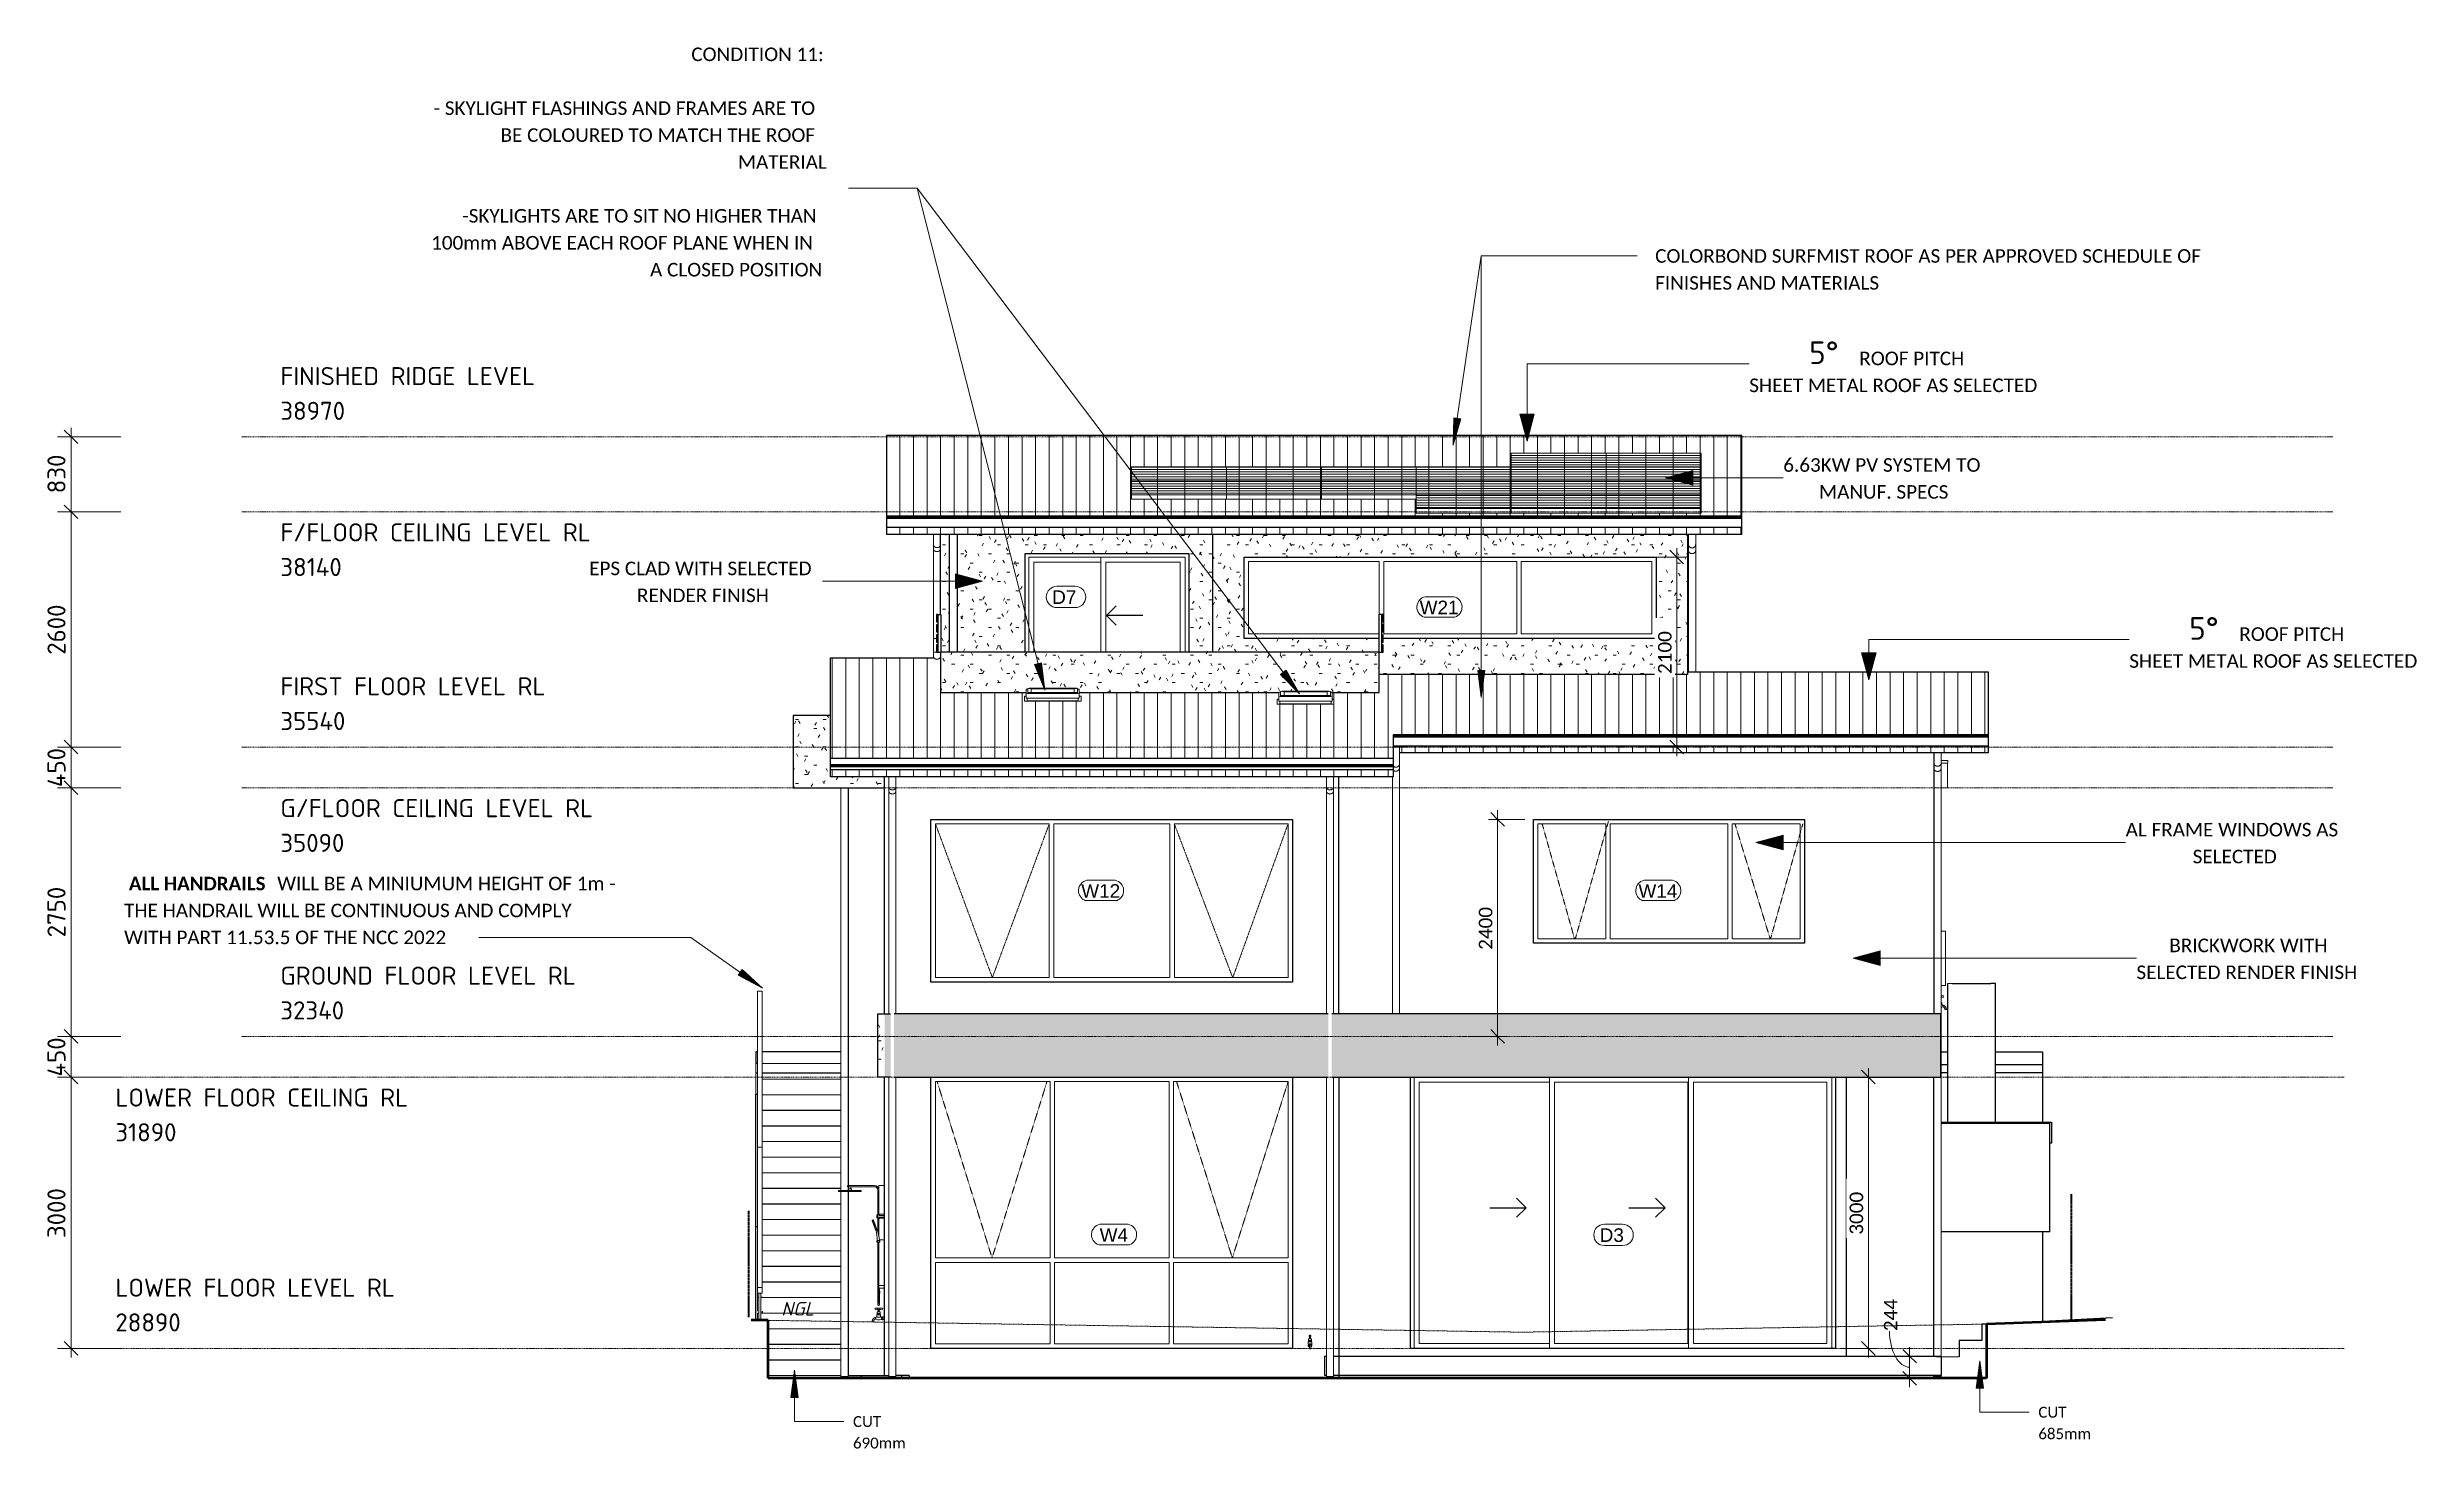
# Model space of a CAD drawing. Header units: millimetres. Extents: x -48840 to -22637, y 27782 to 43276.
import ezdxf

# ---------------------------------------------------------------- set-up
doc = ezdxf.new("R2010")
doc.units = ezdxf.units.MM
for name, pattern in [('Centre', [30, 12, -6, 6, -6]), ('Dash 2_5mm', [5, 2.5, -2.5]), ('Dash dot', [8, 4, -2, 0, -2]), ('Overhead', [3.96875, 2.38125, -1.5875])]:
    doc.linetypes.add(name, pattern=pattern)
for name, color, linetype, lineweight in [('A-ANNO-DIMS', 211, 'Continuous', 9), ('A-ANNO-DIMS-100', 211, 'Continuous', 9), ('A-ANNO-IDEN', 131, 'Continuous', 9), ('A-DETL', 90, 'Continuous', 9), ('A-DETL-MEDM', 33, 'Continuous', 25), ('A-DETL-THIN', 151, 'Continuous', 9), ('A-DETL-WIDE', 214, 'Continuous', 50), ('A-DOOR', 31, 'Continuous', 9), ('A-DOOR-FRAM', 31, 'Continuous', 9), ('A-DOOR-IDEN', 31, 'Continuous', 9), ('A-FLOR-HRAL', 11, 'Continuous', 9), ('A-FLOR-LEVL', 51, 'Continuous', 9), ('A-FLOR-OVHD', 1, 'Overhead', 9), ('A-GENM', 13, 'Continuous', 9), ('A-GLAZ', 151, 'Continuous', 9), ('A-GLAZ-IDEN', 152, 'Continuous', 9), ('A-ROOF', 132, 'Continuous', 9), ('A-ROOF-IDEN', 132, 'Continuous', 9), ('A-ROOF-MCUT', 132, 'Continuous', 35), ('A-ROOF-PATT', 132, 'Continuous', 9), ('A-WALL-PATT', 111, 'Continuous', 9), ('C-TOPO', 7, 'Continuous', 9), ('E-ELEC-FIXT', 91, 'Continuous', 9), ('G-ANNO-TEXT', 231, 'Continuous', 9), ('P-SANR-FIXT', 6, 'Continuous', 9), ('Q-SPCQ', 91, 'Continuous', 9), ('S-STRS', 31, 'Continuous', 9)]:
    doc.layers.add(name, color=color, linetype=linetype, lineweight=lineweight)
doc.styles.add('Arial', font='arial.ttf', dxfattribs={"height": 150})
doc.styles.add('Calibri', font='calibri.ttf', dxfattribs={"height": 150})
doc.styles.add('Calibri_1', font='calibri.ttf', dxfattribs={"height": 120})
doc.styles.add('Calibri_B', font='calibrib.ttf', dxfattribs={"height": 150})
doc.styles.add('ISOCPEUR', font='ISOCPEUR.ttf', dxfattribs={"height": 200})
doc.styles.add('ISOCPEUR_B', font='', dxfattribs={"height": 250})
doc.styles.add('ISOCPEUR_I', font='', dxfattribs={"height": 150})
doc.styles.get('ISOCPEUR_B').set_extended_font_data('ISOCPEUR', bold=True)
doc.styles.get('ISOCPEUR_I').set_extended_font_data('ISOCPEUR', italic=True)
doc.dimstyles.new('1_5mm_Calibri_Orange', dxfattribs={"dimscale": 304.8, "dimtxt": 176.602264, "dimasz": 0.492126, "dimexe": 0.328084, "dimexo": 0.0625, "dimgap": 0, "dimtad": 1, "dimdec": 0, "dimzin": 0, "dimdsep": 46, "dimtxsty": 'Calibri', "dimblk1": 'OBLIQUE', "dimblk2": 'OBLIQUE', "dimsah": 1, "dimcen": 0.09, "dimdle": 0.328084, "dimazin": 0, "dimtfac": 1, "dimtdec": 4, "dimtix": 1, "dimtmove": 0, "dimatfit": 3, "dimfxl": 0.984252, "dimfxlon": 1, "dimtvp": 1, "dimtfill": 1, "dimtolj": 1, "dimtzin": 0, "dimarcsym": 2})
doc.dimstyles.new('1_5mm_Calibrii', dxfattribs={"dimscale": 304.8, "dimtxt": 176.602264, "dimasz": 0.492126, "dimexe": 0.328084, "dimexo": 0.0625, "dimgap": 0, "dimtad": 1, "dimdec": 0, "dimzin": 0, "dimdsep": 46, "dimtxsty": 'Calibri', "dimblk1": 'OBLIQUE', "dimblk2": 'OBLIQUE', "dimsah": 1, "dimcen": 0.09, "dimdle": 0.328084, "dimazin": 0, "dimtfac": 1, "dimtdec": 4, "dimtix": 1, "dimtmove": 1, "dimatfit": 3, "dimfxl": 0.984252, "dimfxlon": 1, "dimtvp": 1, "dimtolj": 1, "dimtzin": 0, "dimarcsym": 2})
doc.dimstyles.new('2_0mm_ISOCPEUR', dxfattribs={"dimscale": 304.8, "dimtxt": 200.550994, "dimasz": 0.492126, "dimexe": 0.492126, "dimexo": 0.0625, "dimgap": 0, "dimtad": 1, "dimdec": 0, "dimzin": 0, "dimdsep": 46, "dimtxsty": 'ISOCPEUR', "dimblk1": 'OBLIQUE', "dimblk2": 'OBLIQUE', "dimsah": 1, "dimcen": 0.09, "dimdle": 0.328084, "dimazin": 0, "dimtfac": 1, "dimtdec": 4, "dimtix": 1, "dimtmove": 0, "dimatfit": 3, "dimfxl": 1.804462, "dimfxlon": 1, "dimtvp": 1, "dimtolj": 1, "dimtzin": 0, "dimarcsym": 2})
pattern_1 = [(0, (-33860.86, 1200), (406.4, 101.6), [33.528, -271.272, 33.528, -271.272, -1625.6]), (0, (-33860.86, 1200), (406.4, 101.6), [-609.6, 33.528, -576.072, 33.528, -271.272, -711.2]), (0, (-33860.86, 1200), (406.4, 101.6), [-1524, 33.528, -169.672, 33.528, -474.472]), (120, (-33708.46, 1250.8), (-291.18818, 301.15272), [33.528, -271.272, 33.528, -271.272, -1625.6]), (120, (-33708.46, 1250.8), (-291.18818, 301.15272), [-609.6, 33.528, -576.072, 33.528, -271.272, -711.2]), (120, (-33708.46, 1250.8), (-291.18818, 301.15272), [-1524, 33.528, -169.672, 33.528, -474.472]), (240, (-33657.66, 1454), (-115.21182, -402.75272), [33.528, -271.272, 33.528, -271.272, -1625.6]), (240, (-33657.66, 1454), (-115.21182, -402.75272), [-609.6, 33.528, -576.072, 33.528, -271.272, -711.2]), (240, (-33657.66, 1454), (-115.21182, -402.75272), [-1524, 33.528, -169.672, 33.528, -474.472])]
pattern_2 = [(90, (-33860.86, 1200), (-150, 9e-15), [])]
pattern_3 = [(0, (-33860.862, 36960.316), (0, 26.147), []), (90, (-33860.86, 36960.32), (-300, 2e-14), [])]
pattern_4 = [(0, (-33860.86, 2416.04), (0, 298.858), []), (90, (-33860.86, 2416.04), (-300, 2e-14), [])]
pattern_5 = [(0, (-33860.86, 2569.43), (0, 298.858), []), (90, (-33860.86, 2569.43), (-300, 2e-14), [])]

msp = doc.modelspace()

# ---------------------------------------------------------------- texts
at = {"layer": 'A-ANNO-IDEN', "char_height": 150, "attachment_point": 1, "style": 'Calibri'}
for s, insert, width in [('6.63KW PV SYSTEM TO', (-29642.1, 38733.4), 2765.822), ('MANUF. SPECS', (-29245.3, 38435.7), 1811.814), ('EPS CLAD WITH SELECTED', (-42848.2, 37589.6), 3118.564), ('RENDER FINISH', (-42319, 37291.9), 1843.881), ('AL FRAME WINDOWS AS', (-25854.8, 34701.1), 2974.261), ('SELECTED', (-25113.9, 34403.4), 1186.497), ('BRICKWORK WITH', (-25372, 33421.2), 2212.657), ('SELECTED RENDER FINISH', (-25735.8, 33123.6), 3094.514)]:
    msp.add_mtext(s, dxfattribs=dict(at, insert=insert, width=width))
at = {"layer": 'A-DOOR-IDEN', "char_height": 150, "width": 328.692, "attachment_point": 1, "style": 'Arial'}
for s, insert in [('D7', (-37727.1, 37272.2)), ('D3', (-31672.1, 30217.6))]:
    msp.add_mtext(s, dxfattribs=dict(at, insert=insert))
at = {"layer": 'A-FLOR-LEVL', "char_height": 200, "attachment_point": 1, "style": 'ISOCPEUR', "bg_fill": 3, "box_fill_scale": 1.25, "bg_fill_color": 9, "bg_fill_true_color": 13158600, "bg_fill_transparency": 0}
for s, insert, width in [('FINISHED RIDGE LEVEL', (-46263.2, 39741.4), 3383.121), ('F/FLOOR CEILING LEVEL RL', (-46263.2, 38013.8), 4144.724), ('FIRST FLOOR LEVEL RL', (-46263.2, 36311.4), 3567.509), ('G/FLOOR CEILING LEVEL RL', (-46263.2, 34963.8), 4168.775), ('GROUND FLOOR LEVEL RL', (-46263.2, 33111.4), 3920.252), ('LOWER FLOOR CEILING RL', (-48087.9, 31763.8), 3888.184), ('LOWER FLOOR LEVEL RL', (-48087.9, 29661.4), 3743.881)]:
    msp.add_mtext(s, dxfattribs=dict(at, insert=insert, width=width))
at = {"layer": 'A-GLAZ-IDEN', "char_height": 150, "attachment_point": 1, "style": 'Arial'}
for s, insert, width in [('W21', (-33663.4, 37158.1), 545.147), ('W12', (-37405.9, 34023.1), 545.147), ('W14', (-31243.4, 34023.1), 545.147), ('W4', (-37202.2, 30218.8), 400.844)]:
    msp.add_mtext(s, dxfattribs=dict(at, insert=insert, width=width))
at = {"layer": 'A-ROOF-IDEN', "attachment_point": 1}
for s, insert, char_height, width, style in [('5°', (-29354.6, 40024.9), 250, 416.877, 'ISOCPEUR_B'), ('      ROOF PITCH', (-29118.1, 39912), 150, 1859.915, 'Calibri'), ('SHEET METAL ROOF AS SELECTED', (-30017.7, 39614.3), 150, 4040.505, 'Calibri'), ('5°', (-25151.6, 36976.5), 250, 416.877, 'ISOCPEUR_B'), ('      ROOF PITCH', (-24915.2, 36863.7), 150, 1859.915, 'Calibri'), ('SHEET METAL ROOF AS SELECTED', (-25814.8, 36566), 150, 4040.505, 'Calibri')]:
    msp.add_mtext(s, dxfattribs=dict(at, insert=insert, char_height=char_height, width=width, style=style))
at = {"layer": 'G-ANNO-TEXT', "color": 7, "attachment_point": 1}
for s, insert, char_height, width, style in [('CONDITION 11:', (-41718.2, 43274.5), 150, 1867.932, 'Calibri'), ('- SKYLIGHT FLASHINGS AND FRAMES ARE TO ', (-44569, 42679.2), 150, 5323.205, 'Calibri'), ('BE COLOURED TO MATCH THE ROOF ', (-43828.2, 42381.5), 150, 4425.315, 'Calibri'), ('MATERIAL', (-41202.2, 42083.8), 150, 1242.616, 'Calibri'), ('-SKYLIGHTS ARE TO SIT NO HIGHER THAN ', (-44251.5, 41488.5), 150, 4938.395, 'Calibri'), ('100mm ABOVE EACH ROOF PLANE WHEN IN ', (-44595.5, 41190.9), 150, 5355.273, 'Calibri'), ('A CLOSED POSITION', (-42174.6, 40893.2), 150, 2421.096, 'Calibri'), ('COLORBOND SURFMIST ROOF AS PER APPROVED SCHEDULE OF ', (-31058.5, 41044.8), 150, 7736.284, 'Calibri'), ('FINISHES AND MATERIALS', (-31058.5, 40747.1), 150, 3126.581, 'Calibri'), (' ALL HANDRAILS', (-47991.2, 34105.1), 150, 1988.185, 'Calibri_B'), (' WILL BE A MINIUMUM HEIGHT OF 1m -', (-46350.8, 34105.1), 150, 4802.108, 'Calibri'), ('THE HANDRAIL WILL BE CONTINUOUS AND COMPLY ', (-47991.2, 33807.5), 150, 6349.365, 'Calibri'), ('WITH PART 11.53.5 OF THE NCC 2022', (-47991.2, 33509.8), 150, 4513.501, 'Calibri'), ('NGL', (-40722.3, 29403.5), 150, 416.878, 'ISOCPEUR_I'), ('CUT', (-39929.8, 28141.2), 120, 384.81, 'Calibri_1'), ('CUT', (-26820.4, 28243.8), 120, 384.81, 'Calibri_1'), ('690mm', (-39929.8, 27903.1), 120, 729.536, 'Calibri_1'), ('685mm', (-26820.4, 28005.7), 120, 729.536, 'Calibri_1')]:
    msp.add_mtext(s, dxfattribs=dict(at, insert=insert, char_height=char_height, width=width, style=style))

# ---------------------------------------------------------------- blocks, each defined once
blk = doc.blocks.new('Stacker Door - 3 Panel - FXX3047 SP-2545092-rear')
at = {"layer": 'A-DOOR'}
for p, q in [((-33765, 31890), (-33765, 28890)), ((-33725, 28890), (-33725, 31889)), ((-33725, 31889), (-29105, 31889)), ((-29105, 28890), (-29105, 31889)), ((-29065, 28890), (-29065, 31890)), ((-33765, 28890), (-33725, 28890)), ((-29065, 28890), (-29105, 28890))]:
    blk.add_line(p, q, dxfattribs=at)
at = {"layer": 'A-DOOR-FRAM'}
for p, q in [((-33670, 28945), (-33670, 31835)), ((-33670, 31835), (-32228, 31835)), ((-32228, 31889), (-32228, 28890)), ((-32173, 28945), (-32173, 31835)), ((-32173, 31835), (-30698, 31835)), ((-30698, 31835), (-30698, 28945)), ((-30690, 31889), (-30690, 28890)), ((-30635, 28945), (-30635, 31835)), ((-30635, 31835), (-29160, 31835)), ((-29160, 31835), (-29160, 28945)), ((-32228, 28945), (-33670, 28945)), ((-30698, 28945), (-32173, 28945)), ((-29160, 28945), (-30635, 28945))]:
    blk.add_line(p, q, dxfattribs=at)
blk = doc.blocks.new('Sliding Door - 2 Panel - XF2118-2140165-rear')
at = {"layer": 'A-DOOR'}
for p, q in [((-36215, 37680), (-38025, 37680)), ((-38025, 36590), (-38025, 37680)), ((-37985, 37640), (-37985, 36590)), ((-37985, 37640), (-36255, 37640)), ((-36255, 37640), (-36255, 36590)), ((-36215, 36590), (-36215, 37680))]:
    blk.add_line(p, q, dxfattribs=at)
at = {"layer": 'A-DOOR-FRAM'}
for p, q in [((-37930, 36590), (-37930, 37585)), ((-37930, 37585), (-37188, 37585)), ((-37188, 37640), (-37188, 36590)), ((-37133, 36590), (-37133, 37585)), ((-37133, 37585), (-36310, 37585)), ((-36310, 37585), (-36310, 36590))]:
    blk.add_line(p, q, dxfattribs=at)
blk = doc.blocks.new('Railing - 25mm-1762167-rear')
at = {"layer": 'A-FLOR-HRAL'}
for p, q in [((-40973, 29502), (-40948, 29502)), ((-40973, 29200), (-40973, 29502)), ((-40948, 29502), (-40948, 29200))]:
    blk.add_line(p, q, dxfattribs=at)
blk = doc.blocks.new('Railing - Railing-1594649-rear')
blk.add_blockref('Railing - 25mm-1762167-rear', (0, 0))
blk = doc.blocks.new('Top Rail Type - Top Rail_Internal_-1594673-rear')
at = {"layer": 'A-FLOR-HRAL'}
for p, q in [((-40985, 32840), (-40935, 32840)), ((-40985, 31288), (-40985, 32840)), ((-40935, 32840), (-40935, 31288)), ((-40985, 31115), (-40985, 31288)), ((-40935, 31288), (-40935, 31115)), ((-40985, 29562), (-40985, 31115)), ((-40935, 31115), (-40985, 31115)), ((-40935, 31115), (-40935, 29562)), ((-40985, 29562), (-40985, 29502)), ((-40935, 29562), (-40985, 29562)), ((-40985, 29502), (-40935, 29502)), ((-40935, 29502), (-40935, 29562))]:
    blk.add_line(p, q, dxfattribs=at)
blk = doc.blocks.new('3 PANEL 2 transom - AFA1842 SP-1980656-rear')
at = {"layer": 'A-GLAZ'}
for p, q in [((-39018, 34690), (-39018, 32990)), ((-39018, 34690), (-37760, 34690)), ((-37760, 32990), (-37760, 34690)), ((-37710, 34690), (-37710, 32990)), ((-37710, 34690), (-36426, 34690)), ((-36426, 32990), (-36426, 34690)), ((-36376, 34690), (-36376, 32990)), ((-36376, 34690), (-35118, 34690)), ((-35118, 32990), (-35118, 34690)), ((-39018, 32990), (-37760, 32990)), ((-37710, 32990), (-36426, 32990)), ((-36376, 32990), (-35118, 32990))]:
    blk.add_line(p, q, dxfattribs=at)
blk = doc.blocks.new('VELUX FS   deck mounted   fixed - C01-1726125-rear')
at = {"layer": 'A-GLAZ'}
for p, q in [((-35239, 36014), (-35239, 36068)), ((-35239, 36068), (-35219, 36068)), ((-34612, 36014), (-35239, 36014)), ((-35239, 36012), (-35239, 36014)), ((-35239, 36012), (-34612, 36012)), ((-35219, 36145), (-35219, 36094)), ((-35219, 36145), (-35219, 36099)), ((-35219, 36048), (-35219, 36094)), ((-35201, 36146), (-35218, 36146)), ((-35218, 36095), (-35200, 36098)), ((-35218, 36047), (-34633, 36047)), ((-35208, 36016), (-35208, 36047)), ((-35208, 36016), (-34643, 36016)), ((-35201, 36151), (-35201, 36103)), ((-35201, 36151), (-35201, 36148)), ((-35201, 36148), (-35201, 36103)), ((-35201, 36100), (-35201, 36103)), ((-35201, 36100), (-34650, 36100)), ((-35200, 36098), (-34651, 36098)), ((-34665, 36156), (-35186, 36156)), ((-34675, 36111), (-35176, 36111)), ((-34687, 36150), (-35164, 36150)), ((-35163, 36151), (-35163, 36111)), ((-34687, 36151), (-35163, 36151)), ((-34687, 36111), (-34687, 36151)), ((-34651, 36098), (-34633, 36095)), ((-34650, 36103), (-34650, 36151)), ((-34650, 36151), (-34650, 36148)), ((-34650, 36103), (-34650, 36148)), ((-34650, 36146), (-34633, 36146)), ((-34650, 36103), (-34650, 36100)), ((-34643, 36047), (-34643, 36016)), ((-34632, 36094), (-34632, 36145)), ((-34632, 36145), (-34632, 36099)), ((-34632, 36094), (-34632, 36048)), ((-34632, 36068), (-34612, 36068)), ((-34612, 36068), (-34612, 36014)), ((-34612, 36014), (-34612, 36012))]:
    blk.add_line(p, q, dxfattribs=at)
for points in [[(-35218, 36146), (-35218, 36146), (-35219, 36146), (-35219, 36146), (-35219, 36146), (-35219, 36145), (-35219, 36145), (-35219, 36145), (-35219, 36145)], [(-35219, 36099), (-35219, 36099), (-35219, 36099), (-35219, 36099)], [(-35219, 36094), (-35219, 36094), (-35219, 36094), (-35219, 36094), (-35219, 36094), (-35219, 36095), (-35219, 36095), (-35218, 36095), (-35218, 36095)], [(-35201, 36148), (-35201, 36148), (-35201, 36148), (-35201, 36148)], [(-35200, 36098), (-35200, 36098), (-35200, 36099), (-35201, 36099), (-35201, 36100), (-35201, 36100), (-35201, 36100)], [(-35163, 36151), (-35167, 36153), (-35175, 36155), (-35187, 36156), (-35195, 36155), (-35199, 36154)], [(-35199, 36106), (-35195, 36108), (-35187, 36110), (-35179, 36111), (-35175, 36111)], [(-34687, 36151), (-34684, 36153), (-34676, 36155), (-34663, 36156), (-34656, 36155), (-34652, 36154)], [(-34676, 36111), (-34672, 36111), (-34663, 36110), (-34656, 36108), (-34652, 36106)], [(-34650, 36100), (-34650, 36100), (-34650, 36100), (-34650, 36099), (-34650, 36099), (-34651, 36098), (-34651, 36098)], [(-34650, 36148), (-34650, 36148), (-34650, 36148), (-34650, 36148)], [(-34633, 36146), (-34632, 36146), (-34632, 36146), (-34632, 36146), (-34632, 36146), (-34632, 36145), (-34632, 36145), (-34632, 36145), (-34632, 36145)], [(-34633, 36095), (-34632, 36095), (-34632, 36095), (-34632, 36095), (-34632, 36094), (-34632, 36094), (-34632, 36094), (-34632, 36094), (-34632, 36094)], [(-34632, 36099), (-34632, 36099), (-34632, 36099), (-34632, 36099)]]:
    blk.add_open_spline(points, degree=3, dxfattribs=at)
for points, knots in [([(-35218, 36047), (-35218, 36047), (-35218, 36047), (-35218, 36047), (-35218, 36047), (-35218, 36047), (-35219, 36047), (-35219, 36047), (-35219, 36047), (-35219, 36047), (-35219, 36047), (-35219, 36048), (-35219, 36048), (-35219, 36048)], [-0.5454545, -0.5454545, -0.5454545, -0.5454545, -0.5, -0.4545455, -0.4090909, -0.3636364, -0.3181818, -0.2727273, -0.2272727, -0.1818182, -0.1363636, -0.0909091, 0, 0, 0, 0]), ([(-35199, 36154), (-35199, 36154), (-35200, 36154), (-35200, 36154), (-35200, 36153), (-35201, 36153), (-35201, 36153), (-35201, 36152), (-35201, 36152), (-35201, 36151)], [0, 0, 0, 0, 0.2, 0.3, 0.4, 0.5, 0.6, 0.8, 1, 1, 1, 1]), ([(-35201, 36103), (-35201, 36104), (-35201, 36104), (-35201, 36105), (-35201, 36105), (-35200, 36105), (-35200, 36106), (-35200, 36106), (-35199, 36106), (-35199, 36106)], [-1, -1, -1, -1, -0.8, -0.6, -0.5, -0.4, -0.3, -0.2, 0, 0, 0, 0]), ([(-34652, 36154), (-34652, 36154), (-34651, 36154), (-34651, 36154), (-34651, 36153), (-34650, 36153), (-34650, 36153), (-34650, 36152), (-34650, 36152), (-34650, 36151)], [0, 0, 0, 0, 0.2, 0.3, 0.4, 0.5, 0.6, 0.8, 1, 1, 1, 1]), ([(-34652, 36106), (-34652, 36106), (-34651, 36106), (-34651, 36106), (-34651, 36105), (-34650, 36105), (-34650, 36105), (-34650, 36104), (-34650, 36104), (-34650, 36103)], [0, 0, 0, 0, 0.2, 0.3, 0.4, 0.5, 0.6, 0.8, 1, 1, 1, 1]), ([(-34632, 36048), (-34632, 36048), (-34632, 36048), (-34632, 36047), (-34632, 36047), (-34632, 36047), (-34632, 36047), (-34632, 36047), (-34632, 36047), (-34633, 36047), (-34633, 36047), (-34633, 36047), (-34633, 36047), (-34633, 36047)], [0, 0, 0, 0, 0.0909091, 0.1363636, 0.1818182, 0.2272727, 0.2727273, 0.3181818, 0.3636364, 0.4090909, 0.4545455, 0.5, 0.5454545, 0.5454545, 0.5454545, 0.5454545])]:
    blk.add_open_spline(points, degree=3, knots=knots, dxfattribs=at)
blk = doc.blocks.new('AS_AA 0622 - 1527_3 PANEL HORIZONTAL_ - AA1430 SP-1980709-rear')
at = {"layer": 'A-GLAZ'}
for p, q in [((-32355, 33420), (-32355, 34690)), ((-32355, 34690), (-31605, 34690)), ((-31605, 34690), (-31605, 33420)), ((-31555, 33420), (-31555, 34690)), ((-31555, 34690), (-30255, 34690)), ((-30255, 34690), (-30255, 33420)), ((-30205, 34690), (-29455, 34690)), ((-30205, 33420), (-30205, 34690)), ((-29455, 34690), (-29455, 33420)), ((-31605, 33420), (-32355, 33420)), ((-30255, 33420), (-31555, 33420)), ((-29455, 33420), (-30205, 33420))]:
    blk.add_line(p, q, dxfattribs=at)
blk = doc.blocks.new('custom - equal Panel M_6 PANEL HORIZONTAL_ - AFA3042T SP-2001726-rear')
at = {"layer": 'A-GLAZ'}
for p, q in [((-39018, 29890), (-39018, 31840)), ((-39018, 31840), (-37751, 31840)), ((-37751, 31840), (-37751, 29890)), ((-37701, 29890), (-37701, 31840)), ((-37701, 31840), (-36434, 31840)), ((-36434, 31840), (-36434, 29890)), ((-36384, 31840), (-35118, 31840)), ((-36384, 29890), (-36384, 31840)), ((-35118, 31840), (-35118, 29890)), ((-37751, 29890), (-39018, 29890)), ((-36434, 29890), (-37701, 29890)), ((-35118, 29890), (-36384, 29890)), ((-39018, 28940), (-39018, 29840)), ((-39018, 29840), (-37751, 29840)), ((-37751, 29840), (-37751, 28940)), ((-37701, 28940), (-37701, 29840)), ((-37701, 29840), (-36434, 29840)), ((-36434, 29840), (-36434, 28940)), ((-36384, 28940), (-36384, 29840)), ((-36384, 29840), (-35118, 29840)), ((-35118, 29840), (-35118, 28940)), ((-37751, 28940), (-39018, 28940)), ((-36434, 28940), (-37701, 28940)), ((-35118, 28940), (-36384, 28940))]:
    blk.add_line(p, q, dxfattribs=at)
blk = doc.blocks.new('Meter box - Type 1-1980878-rear')
at = {"layer": 'E-ELEC-FIXT'}
for p, q in [((-27846, 33503), (-27895, 33503)), ((-27846, 33503), (-27846, 32903)), ((-27846, 32903), (-27895, 32903))]:
    blk.add_line(p, q, dxfattribs=at)
blk = doc.blocks.new('Gas instantaneous hws - Type 1-1979205-rear')
at = {"layer": 'P-SANR-FIXT'}
for p, q in [((-39645, 30654), (-39645, 30690)), ((-39580, 30690), (-39645, 30690)), ((-39639, 30090), (-39580, 30090))]:
    blk.add_line(p, q, dxfattribs=at)
blk = doc.blocks.new('Downpipe - 450 Eave-1977526-rear')
at = {"layer": 'A-GENM'}
for p, q in [((-39041, 37892), (-39041, 37781)), ((-39041, 37781), (-39041, 37737)), ((-39041, 37737), (-39041, 36590)), ((-38961, 37781), (-38961, 37892)), ((-38961, 37737), (-38961, 37781)), ((-38961, 37004), (-38961, 37737)), ((-39041, 36590), (-39005, 36590))]:
    blk.add_line(p, q, dxfattribs=at)
for points, knots in [([(-39001, 37745), (-39004, 37745), (-39010, 37745), (-39016, 37747), (-39021, 37750), (-39025, 37752), (-39027, 37754), (-39030, 37756), (-39033, 37759), (-39035, 37762), (-39037, 37765), (-39038, 37767), (-39039, 37770), (-39040, 37772), (-39040, 37774), (-39041, 37777), (-39041, 37779), (-39041, 37781), (-39041, 37781)], [0, 0, 0, 0, 0.0833333, 0.125, 0.1666667, 0.2083333, 0.2291667, 0.25, 0.2916667, 0.3333333, 0.3541667, 0.375, 0.3958333, 0.4166667, 0.4375, 0.4583333, 0.4791667, 0.5, 0.5, 0.5, 0.5]), ([(-39001, 37700), (-39004, 37700), (-39010, 37701), (-39016, 37703), (-39021, 37705), (-39025, 37707), (-39027, 37709), (-39030, 37711), (-39033, 37714), (-39035, 37718), (-39037, 37720), (-39038, 37723), (-39039, 37725), (-39040, 37727), (-39040, 37730), (-39041, 37732), (-39041, 37734), (-39041, 37736), (-39041, 37737)], [0, 0, 0, 0, 0.0833333, 0.125, 0.1666667, 0.2083333, 0.2291667, 0.25, 0.2916667, 0.3333333, 0.3541667, 0.375, 0.3958333, 0.4166667, 0.4375, 0.4583333, 0.4791667, 0.5, 0.5, 0.5, 0.5]), ([(-38961, 37781), (-38961, 37781), (-38961, 37779), (-38961, 37777), (-38962, 37774), (-38962, 37772), (-38963, 37770), (-38964, 37767), (-38965, 37765), (-38966, 37763), (-38968, 37761), (-38970, 37758), (-38972, 37756), (-38975, 37754), (-38977, 37752), (-38981, 37750), (-38986, 37747), (-38992, 37745), (-38997, 37745), (-39001, 37745)], [0.5, 0.5, 0.5, 0.5, 0.5208333, 0.5416667, 0.5625, 0.5833333, 0.6041667, 0.625, 0.6458333, 0.6666667, 0.6875, 0.7083333, 0.75, 0.7708333, 0.7916667, 0.8333333, 0.875, 0.9166667, 1, 1, 1, 1]), ([(-38961, 37737), (-38961, 37736), (-38961, 37734), (-38961, 37732), (-38962, 37730), (-38962, 37727), (-38963, 37725), (-38964, 37723), (-38965, 37720), (-38966, 37718), (-38968, 37716), (-38970, 37714), (-38972, 37711), (-38975, 37709), (-38977, 37707), (-38981, 37705), (-38986, 37703), (-38992, 37701), (-38997, 37700), (-39001, 37700)], [0.5, 0.5, 0.5, 0.5, 0.5208333, 0.5416667, 0.5625, 0.5833333, 0.6041667, 0.625, 0.6458333, 0.6666667, 0.6875, 0.7083333, 0.75, 0.7708333, 0.7916667, 0.8333333, 0.875, 0.9166667, 1, 1, 1, 1])]:
    blk.add_open_spline(points, degree=3, knots=knots, dxfattribs=at)
blk = doc.blocks.new('Downpipe - 450 Eave-1917928-rear')
at = {"layer": 'A-GENM'}
for p, q in [((-27975, 35474), (-27975, 35363)), ((-27895, 35363), (-27895, 35474)), ((-27975, 35363), (-27975, 35306)), ((-27975, 35306), (-27975, 32590)), ((-27895, 35306), (-27895, 35363)), ((-27895, 32340), (-27895, 35306)), ((-27900, 32340), (-27895, 32340))]:
    blk.add_line(p, q, dxfattribs=at)
for points, knots in [([(-27935, 35327), (-27938, 35327), (-27944, 35327), (-27950, 35329), (-27955, 35332), (-27959, 35334), (-27961, 35336), (-27964, 35338), (-27967, 35341), (-27969, 35344), (-27971, 35347), (-27972, 35349), (-27973, 35352), (-27974, 35354), (-27974, 35356), (-27975, 35359), (-27975, 35361), (-27975, 35363), (-27975, 35363)], [0, 0, 0, 0, 0.0833333, 0.125, 0.1666667, 0.2083333, 0.2291667, 0.25, 0.2916667, 0.3333333, 0.3541667, 0.375, 0.3958333, 0.4166667, 0.4375, 0.4583333, 0.4791667, 0.5, 0.5, 0.5, 0.5]), ([(-27935, 35269), (-27938, 35269), (-27944, 35270), (-27950, 35272), (-27955, 35274), (-27959, 35276), (-27961, 35278), (-27964, 35280), (-27967, 35283), (-27969, 35287), (-27971, 35289), (-27972, 35292), (-27973, 35294), (-27974, 35296), (-27974, 35298), (-27975, 35301), (-27975, 35303), (-27975, 35305), (-27975, 35306)], [0, 0, 0, 0, 0.0833333, 0.125, 0.1666667, 0.2083333, 0.2291667, 0.25, 0.2916667, 0.3333333, 0.3541667, 0.375, 0.3958333, 0.4166667, 0.4375, 0.4583333, 0.4791667, 0.5, 0.5, 0.5, 0.5]), ([(-27895, 35363), (-27895, 35363), (-27895, 35361), (-27895, 35359), (-27896, 35356), (-27896, 35354), (-27897, 35352), (-27898, 35349), (-27899, 35347), (-27900, 35345), (-27902, 35343), (-27904, 35340), (-27906, 35338), (-27909, 35336), (-27911, 35334), (-27915, 35332), (-27920, 35329), (-27926, 35327), (-27931, 35327), (-27935, 35327)], [0.5, 0.5, 0.5, 0.5, 0.5208333, 0.5416667, 0.5625, 0.5833333, 0.6041667, 0.625, 0.6458333, 0.6666667, 0.6875, 0.7083333, 0.75, 0.7708333, 0.7916667, 0.8333333, 0.875, 0.9166667, 1, 1, 1, 1]), ([(-27895, 35306), (-27895, 35305), (-27895, 35303), (-27895, 35301), (-27896, 35298), (-27896, 35296), (-27897, 35294), (-27898, 35292), (-27899, 35289), (-27900, 35287), (-27902, 35285), (-27904, 35283), (-27906, 35280), (-27909, 35278), (-27911, 35276), (-27915, 35274), (-27920, 35272), (-27926, 35270), (-27931, 35269), (-27935, 35269)], [0.5, 0.5, 0.5, 0.5, 0.5208333, 0.5416667, 0.5625, 0.5833333, 0.6041667, 0.625, 0.6458333, 0.6666667, 0.6875, 0.7083333, 0.75, 0.7708333, 0.7916667, 0.8333333, 0.875, 0.9166667, 1, 1, 1, 1])]:
    blk.add_open_spline(points, degree=3, knots=knots, dxfattribs=at)
blk = doc.blocks.new('Downpipe - 450 Eave-1917949-rear')
at = {"layer": 'A-GENM'}
for p, q in [((-34695, 35211), (-34695, 35101)), ((-34615, 35101), (-34615, 35211)), ((-34695, 35101), (-34695, 35057)), ((-34695, 35057), (-34695, 32590)), ((-34615, 35057), (-34615, 35101)), ((-34615, 32590), (-34615, 35057)), ((-34695, 31890), (-34695, 28580)), ((-34615, 28580), (-34615, 31890)), ((-34695, 28580), (-34655, 28580)), ((-34655, 28580), (-34615, 28580))]:
    blk.add_line(p, q, dxfattribs=at)
for points, knots in [([(-34655, 35065), (-34658, 35065), (-34664, 35065), (-34670, 35067), (-34675, 35070), (-34679, 35072), (-34681, 35074), (-34684, 35076), (-34687, 35079), (-34689, 35082), (-34691, 35085), (-34692, 35087), (-34693, 35090), (-34694, 35092), (-34694, 35094), (-34695, 35097), (-34695, 35099), (-34695, 35101), (-34695, 35101)], [0, 0, 0, 0, 0.0833333, 0.125, 0.1666667, 0.2083333, 0.2291667, 0.25, 0.2916667, 0.3333333, 0.3541667, 0.375, 0.3958333, 0.4166667, 0.4375, 0.4583333, 0.4791667, 0.5, 0.5, 0.5, 0.5]), ([(-34655, 35020), (-34658, 35020), (-34664, 35021), (-34670, 35023), (-34675, 35025), (-34679, 35027), (-34681, 35029), (-34684, 35031), (-34687, 35034), (-34689, 35038), (-34691, 35040), (-34692, 35043), (-34693, 35045), (-34694, 35047), (-34694, 35050), (-34695, 35052), (-34695, 35054), (-34695, 35056), (-34695, 35057)], [0, 0, 0, 0, 0.0833333, 0.125, 0.1666667, 0.2083333, 0.2291667, 0.25, 0.2916667, 0.3333333, 0.3541667, 0.375, 0.3958333, 0.4166667, 0.4375, 0.4583333, 0.4791667, 0.5, 0.5, 0.5, 0.5]), ([(-34615, 35101), (-34615, 35101), (-34615, 35099), (-34615, 35097), (-34616, 35094), (-34616, 35092), (-34617, 35090), (-34618, 35087), (-34619, 35085), (-34620, 35083), (-34622, 35081), (-34624, 35078), (-34626, 35076), (-34629, 35074), (-34631, 35072), (-34635, 35070), (-34640, 35067), (-34646, 35065), (-34651, 35065), (-34655, 35065)], [0.5, 0.5, 0.5, 0.5, 0.5208333, 0.5416667, 0.5625, 0.5833333, 0.6041667, 0.625, 0.6458333, 0.6666667, 0.6875, 0.7083333, 0.75, 0.7708333, 0.7916667, 0.8333333, 0.875, 0.9166667, 1, 1, 1, 1]), ([(-34615, 35057), (-34615, 35056), (-34615, 35054), (-34615, 35052), (-34616, 35050), (-34616, 35047), (-34617, 35045), (-34618, 35043), (-34619, 35040), (-34620, 35038), (-34622, 35036), (-34624, 35034), (-34626, 35031), (-34629, 35029), (-34631, 35027), (-34635, 35025), (-34640, 35023), (-34646, 35021), (-34651, 35020), (-34655, 35020)], [0.5, 0.5, 0.5, 0.5, 0.5208333, 0.5416667, 0.5625, 0.5833333, 0.6041667, 0.625, 0.6458333, 0.6666667, 0.6875, 0.7083333, 0.75, 0.7708333, 0.7916667, 0.8333333, 0.875, 0.9166667, 1, 1, 1, 1])]:
    blk.add_open_spline(points, degree=3, knots=knots, dxfattribs=at)
blk = doc.blocks.new('Downpipe - RH DP-2028410-rear')
at = {"layer": 'A-GENM'}
for p, q in [((-27895, 35390), (-27822, 35390)), ((-27822, 35390), (-27822, 35360)), ((-27895, 35360), (-27822, 35360)), ((-27825, 35360), (-27825, 35093)), ((-27895, 35090), (-27825, 35090)), ((-27825, 35093), (-27825, 35090)), ((-27895, 31890), (-27895, 32340))]:
    blk.add_line(p, q, dxfattribs=at)
blk = doc.blocks.new('Downpipe - 450 Eave-1907276-rear')
at = {"layer": 'A-GENM'}
for p, q in [((-27900, 31890), (-27895, 31890)), ((-27895, 28804), (-27895, 31890)), ((-27975, 28580), (-27895, 28580)), ((-27895, 28580), (-27895, 28589))]:
    blk.add_line(p, q, dxfattribs=at)
blk = doc.blocks.new('Downpipe - 450 Eave-1907595-rear')
at = {"layer": 'A-GENM'}
for p, q in [((-40065, 35090), (-40065, 30636)), ((-39985, 30689), (-39985, 35090)), ((-39985, 30636), (-39985, 30679)), ((-40065, 30624), (-40065, 28580)), ((-39985, 28580), (-39985, 30624)), ((-40065, 28580), (-39985, 28580))]:
    blk.add_line(p, q, dxfattribs=at)
blk = doc.blocks.new('Solar Panel_ Face Based - Solar Panel_ Face Based-1931305-rear')
at = {"layer": 'E-ELEC-FIXT'}
h = blk.add_hatch(dxfattribs=at)
h.set_pattern_fill('FP_5', color=256, style=0, pattern_type=2)
h.set_pattern_definition(pattern_3)
h.paths.add_polyline_path([(-31600, 38176), (-30550, 38176), (-30550, 38330), (-31600, 38330)])
h = blk.add_hatch(dxfattribs=at)
h.set_pattern_fill('FP_6', color=256, style=0, pattern_type=2)
h.set_pattern_definition(pattern_4)
h.paths.add_polyline_path([(-30676, 38127), (-30550, 38127), (-30550, 38176), (-31600, 38176), (-31600, 38127), (-30988, 38127)])
for p, q in [((-30550, 38330), (-31600, 38330)), ((-31600, 38330), (-31600, 38176)), ((-30550, 38176), (-30550, 38330)), ((-31600, 38176), (-30550, 38176)), ((-31600, 38127), (-31600, 38176)), ((-30550, 38127), (-31600, 38127)), ((-30550, 38127), (-30550, 38176))]:
    blk.add_line(p, q, dxfattribs=at)
blk = doc.blocks.new('Solar Panel_ Face Based - Solar Panel_ Face Based-V1-rear')
at = {"layer": 'E-ELEC-FIXT'}
h = blk.add_hatch(dxfattribs=at)
h.set_pattern_fill('FP_5', color=256, style=0, pattern_type=2)
h.set_pattern_definition(pattern_3)
h.paths.add_polyline_path([(-32650, 38176), (-31600, 38176), (-31600, 38330), (-32650, 38330)])
h = blk.add_hatch(dxfattribs=at)
h.set_pattern_fill('FP_6', color=256, style=0, pattern_type=2)
h.set_pattern_definition(pattern_4)
h.paths.add_polyline_path([(-31600, 38127), (-31600, 38176), (-32650, 38176), (-32650, 38127), (-32235, 38127)])
for p, q in [((-31600, 38330), (-32650, 38330)), ((-32650, 38330), (-32650, 38176)), ((-31600, 38176), (-31600, 38330)), ((-32650, 38176), (-31600, 38176)), ((-32650, 38127), (-32650, 38176)), ((-31600, 38127), (-32650, 38127)), ((-31600, 38127), (-31600, 38176))]:
    blk.add_line(p, q, dxfattribs=at)
blk = doc.blocks.new('Solar Panel_ Face Based - Solar Panel_ Face Based-V2-rear')
at = {"layer": 'E-ELEC-FIXT'}
h = blk.add_hatch(dxfattribs=at)
h.set_pattern_fill('FP_5', color=256, style=0, pattern_type=2)
h.set_pattern_definition(pattern_3)
h.paths.add_polyline_path([(-33700, 38176), (-32650, 38176), (-32650, 38330), (-33700, 38330)])
h = blk.add_hatch(dxfattribs=at)
h.set_pattern_fill('FP_6', color=256, style=0, pattern_type=2)
h.set_pattern_definition(pattern_4)
h.paths.add_polyline_path([(-32650, 38127), (-32650, 38176), (-33700, 38176), (-33700, 38127), (-33482, 38127)])
for p, q in [((-32650, 38330), (-33700, 38330)), ((-33700, 38330), (-33700, 38176)), ((-32650, 38176), (-32650, 38330)), ((-33700, 38176), (-32650, 38176)), ((-33700, 38127), (-33700, 38176)), ((-32650, 38127), (-33700, 38127)), ((-32650, 38127), (-32650, 38176))]:
    blk.add_line(p, q, dxfattribs=at)
blk = doc.blocks.new('Solar Panel_ Face Based - Solar Panel_ Face Based-V3-rear')
at = {"layer": 'E-ELEC-FIXT'}
h = blk.add_hatch(dxfattribs=at)
h.set_pattern_fill('FP_5', color=256, style=0, pattern_type=2)
h.set_pattern_definition(pattern_3)
h.paths.add_polyline_path([(-31600, 38330), (-30550, 38330), (-30550, 38483), (-31600, 38483)])
for p, q in [((-30550, 38483), (-31600, 38483)), ((-31600, 38483), (-31600, 38330)), ((-31600, 38330), (-30550, 38330)), ((-30550, 38330), (-30550, 38483))]:
    blk.add_line(p, q, dxfattribs=at)
blk = doc.blocks.new('Solar Panel_ Face Based - Solar Panel_ Face Based-V4-rear')
at = {"layer": 'E-ELEC-FIXT'}
h = blk.add_hatch(dxfattribs=at)
h.set_pattern_fill('FP_5', color=256, style=0, pattern_type=2)
h.set_pattern_definition(pattern_3)
h.paths.add_polyline_path([(-32650, 38330), (-31600, 38330), (-31600, 38483), (-32650, 38483)])
for p, q in [((-31600, 38483), (-32650, 38483)), ((-32650, 38483), (-32650, 38330)), ((-32650, 38330), (-31600, 38330)), ((-31600, 38330), (-31600, 38483))]:
    blk.add_line(p, q, dxfattribs=at)
blk = doc.blocks.new('Solar Panel_ Face Based - Solar Panel_ Face Based-V5-rear')
at = {"layer": 'E-ELEC-FIXT'}
h = blk.add_hatch(dxfattribs=at)
h.set_pattern_fill('FP_5', color=256, style=0, pattern_type=2)
h.set_pattern_definition(pattern_3)
h.paths.add_polyline_path([(-33700, 38330), (-32650, 38330), (-32650, 38483), (-33700, 38483)])
for p, q in [((-32650, 38483), (-33700, 38483)), ((-33700, 38483), (-33700, 38330)), ((-33700, 38330), (-32650, 38330)), ((-32650, 38330), (-32650, 38483))]:
    blk.add_line(p, q, dxfattribs=at)
blk = doc.blocks.new('Solar Panel_ Face Based - Solar Panel_ Face Based-V6-rear')
at = {"layer": 'E-ELEC-FIXT'}
h = blk.add_hatch(dxfattribs=at)
h.set_pattern_fill('FP_5', color=256, style=0, pattern_type=2)
h.set_pattern_definition(pattern_3)
h.paths.add_polyline_path([(-34750, 38330), (-33700, 38330), (-33700, 38483), (-34750, 38483)])
h = blk.add_hatch(dxfattribs=at)
h.set_pattern_fill('FP_7', color=256, style=0, pattern_type=2)
h.set_pattern_definition(pattern_5)
h.paths.add_polyline_path([(-33700, 38280), (-33700, 38330), (-34750, 38330), (-34750, 38280), (-34106, 38280)])
for p, q in [((-33700, 38483), (-34750, 38483)), ((-34750, 38483), (-34750, 38330)), ((-34750, 38330), (-33700, 38330)), ((-34750, 38280), (-34750, 38330)), ((-33700, 38280), (-34750, 38280)), ((-33700, 38330), (-33700, 38483))]:
    blk.add_line(p, q, dxfattribs=at)
blk = doc.blocks.new('Solar Panel_ Face Based - Solar Panel_ Face Based-V7-rear')
at = {"layer": 'E-ELEC-FIXT'}
h = blk.add_hatch(dxfattribs=at)
h.set_pattern_fill('FP_5', color=256, style=0, pattern_type=2)
h.set_pattern_definition(pattern_3)
h.paths.add_polyline_path([(-35800, 38330), (-34750, 38330), (-34750, 38483), (-35800, 38483)])
h = blk.add_hatch(dxfattribs=at)
h.set_pattern_fill('FP_7', color=256, style=0, pattern_type=2)
h.set_pattern_definition(pattern_5)
h.paths.add_polyline_path([(-34750, 38280), (-34750, 38330), (-35800, 38330), (-35800, 38280), (-35353, 38280)])
for p, q in [((-34750, 38483), (-35800, 38483)), ((-35800, 38483), (-35800, 38330)), ((-35800, 38330), (-34750, 38330)), ((-35800, 38280), (-35800, 38330)), ((-34750, 38280), (-35800, 38280)), ((-34750, 38330), (-34750, 38483)), ((-34750, 38280), (-34750, 38330))]:
    blk.add_line(p, q, dxfattribs=at)
blk = doc.blocks.new('Solar Panel_ Face Based - Solar Panel_ Face Based-V8-rear')
at = {"layer": 'E-ELEC-FIXT'}
h = blk.add_hatch(dxfattribs=at)
h.set_pattern_fill('FP_5', color=256, style=0, pattern_type=2)
h.set_pattern_definition(pattern_3)
h.paths.add_polyline_path([(-36850, 38330), (-35800, 38330), (-35800, 38483), (-36850, 38483)])
h = blk.add_hatch(dxfattribs=at)
h.set_pattern_fill('FP_7', color=256, style=0, pattern_type=2)
h.set_pattern_definition(pattern_5)
h.paths.add_polyline_path([(-35800, 38280), (-35800, 38330), (-36850, 38330), (-36850, 38280), (-35977, 38280)])
for p, q in [((-35800, 38483), (-36850, 38483)), ((-36850, 38483), (-36850, 38330)), ((-36850, 38330), (-35800, 38330)), ((-36850, 38280), (-36850, 38330)), ((-35800, 38280), (-36850, 38280)), ((-35800, 38330), (-35800, 38483)), ((-35800, 38280), (-35800, 38330))]:
    blk.add_line(p, q, dxfattribs=at)
blk = doc.blocks.new('Solar Panel_ Face Based - Solar Panel_ Face Based-V9-rear')
at = {"layer": 'E-ELEC-FIXT'}
h = blk.add_hatch(dxfattribs=at)
h.set_pattern_fill('FP_5', color=256, style=0, pattern_type=2)
h.set_pattern_definition(pattern_3)
h.paths.add_polyline_path([(-30550, 38483), (-30550, 38637), (-31600, 38637), (-31600, 38483), (-30988, 38483)])
for p, q in [((-30550, 38637), (-31600, 38637)), ((-31600, 38637), (-31600, 38483)), ((-30550, 38483), (-30550, 38637)), ((-31600, 38483), (-30550, 38483))]:
    blk.add_line(p, q, dxfattribs=at)
blk = doc.blocks.new('Solar Panel_ Face Based - Solar Panel_ Face Based-V10-rear')
at = {"layer": 'E-ELEC-FIXT'}
h = blk.add_hatch(dxfattribs=at)
h.set_pattern_fill('FP_5', color=256, style=0, pattern_type=2)
h.set_pattern_definition(pattern_3)
h.paths.add_polyline_path([(-31600, 38483), (-31600, 38637), (-32650, 38637), (-32650, 38483), (-32235, 38483)])
for p, q in [((-31600, 38637), (-32650, 38637)), ((-32650, 38637), (-32650, 38483)), ((-31600, 38483), (-31600, 38637)), ((-32650, 38483), (-31600, 38483))]:
    blk.add_line(p, q, dxfattribs=at)
blk = doc.blocks.new('Solar Panel_ Face Based - Solar Panel_ Face Based-V11-rear')
at = {"layer": 'E-ELEC-FIXT'}
h = blk.add_hatch(dxfattribs=at)
h.set_pattern_fill('FP_5', color=256, style=0, pattern_type=2)
h.set_pattern_definition(pattern_3)
h.paths.add_polyline_path([(-33700, 38483), (-32650, 38483), (-32650, 38637), (-33700, 38637), (-33700, 38556)])
for p, q in [((-32650, 38637), (-33700, 38637)), ((-33700, 38637), (-33700, 38483)), ((-32650, 38483), (-32650, 38637)), ((-33700, 38483), (-32650, 38483))]:
    blk.add_line(p, q, dxfattribs=at)
blk = doc.blocks.new('Solar Panel_ Face Based - Solar Panel_ Face Based-V12-rear')
at = {"layer": 'E-ELEC-FIXT'}
h = blk.add_hatch(dxfattribs=at)
h.set_pattern_fill('FP_5', color=256, style=0, pattern_type=2)
h.set_pattern_definition(pattern_3)
h.paths.add_polyline_path([(-33700, 38483), (-33700, 38637), (-34750, 38637), (-34750, 38483), (-34106, 38483)])
for p, q in [((-33700, 38637), (-34750, 38637)), ((-34750, 38637), (-34750, 38483)), ((-33700, 38483), (-33700, 38637)), ((-34750, 38483), (-33700, 38483))]:
    blk.add_line(p, q, dxfattribs=at)
blk = doc.blocks.new('Solar Panel_ Face Based - Solar Panel_ Face Based-V13-rear')
at = {"layer": 'E-ELEC-FIXT'}
h = blk.add_hatch(dxfattribs=at)
h.set_pattern_fill('FP_5', color=256, style=0, pattern_type=2)
h.set_pattern_definition(pattern_3)
h.paths.add_polyline_path([(-35800, 38483), (-34750, 38483), (-34750, 38637), (-35800, 38637), (-35800, 38556)])
for p, q in [((-34750, 38637), (-35800, 38637)), ((-35800, 38637), (-35800, 38483)), ((-34750, 38483), (-34750, 38637)), ((-35800, 38483), (-34750, 38483))]:
    blk.add_line(p, q, dxfattribs=at)
blk = doc.blocks.new('Solar Panel_ Face Based - Solar Panel_ Face Based-V14-rear')
at = {"layer": 'E-ELEC-FIXT'}
h = blk.add_hatch(dxfattribs=at)
h.set_pattern_fill('FP_5', color=256, style=0, pattern_type=2)
h.set_pattern_definition(pattern_3)
h.paths.add_polyline_path([(-35800, 38483), (-35800, 38637), (-36850, 38637), (-36850, 38483), (-35977, 38483)])
for p, q in [((-35800, 38637), (-36850, 38637)), ((-36850, 38637), (-36850, 38483)), ((-35800, 38483), (-35800, 38637)), ((-36850, 38483), (-35800, 38483))]:
    blk.add_line(p, q, dxfattribs=at)
blk = doc.blocks.new('Solar Panel_ Face Based - Solar Panel_ Face Based-V15-rear')
at = {"layer": 'E-ELEC-FIXT'}
h = blk.add_hatch(dxfattribs=at)
h.set_pattern_fill('FP_5', color=256, style=0, pattern_type=2)
h.set_pattern_definition(pattern_3)
h.paths.add_polyline_path([(-31600, 38637), (-30550, 38637), (-30550, 38790), (-31600, 38790)])
for p, q in [((-30550, 38790), (-31600, 38790)), ((-31600, 38790), (-31600, 38637)), ((-30550, 38637), (-30550, 38790)), ((-31600, 38637), (-30550, 38637))]:
    blk.add_line(p, q, dxfattribs=at)
blk = doc.blocks.new('Solar Panel_ Face Based - Solar Panel_ Face Based-V16-rear')
at = {"layer": 'E-ELEC-FIXT'}
h = blk.add_hatch(dxfattribs=at)
h.set_pattern_fill('FP_5', color=256, style=0, pattern_type=2)
h.set_pattern_definition(pattern_3)
h.paths.add_polyline_path([(-32650, 38637), (-31600, 38637), (-31600, 38790), (-32650, 38790)])
for p, q in [((-31600, 38790), (-32650, 38790)), ((-32650, 38790), (-32650, 38637)), ((-31600, 38637), (-31600, 38790)), ((-32650, 38637), (-31600, 38637))]:
    blk.add_line(p, q, dxfattribs=at)
blk = doc.blocks.new('Tap - Tap-1959228-rear')
at = {"layer": 'P-SANR-FIXT'}
for p, q in [((-27895, 32729), (-27895, 32748)), ((-27890, 32716), (-27895, 32716)), ((-27889, 32715), (-27895, 32715)), ((-27895, 32690), (-27893, 32690)), ((-27877, 32667), (-27895, 32659)), ((-27895, 32659), (-27877, 32667)), ((-27890, 32715), (-27890, 32716)), ((-27889, 32693), (-27889, 32715)), ((-27877, 32685), (-27877, 32686)), ((-27877, 32667), (-27877, 32683)), ((-27854, 32639), (-27838, 32638)), ((-27840, 32638), (-27838, 32638))]:
    blk.add_line(p, q, dxfattribs=at)
at = {"layer": 'P-SANR-FIXT', "flags": 128}
for points in [[(-27895, 32789), (-27888, 32787), (-27877, 32789), (-27870, 32788), (-27866, 32780)], [(-27866, 32780), (-27870, 32788), (-27877, 32789), (-27888, 32787), (-27895, 32789)], [(-27866, 32780), (-27870, 32772), (-27877, 32771), (-27888, 32773), (-27895, 32771)], [(-27895, 32771), (-27888, 32773), (-27877, 32771), (-27870, 32772), (-27866, 32780)], [(-27889, 32693), (-27883, 32690), (-27877, 32686)], [(-27877, 32686), (-27883, 32690), (-27889, 32693)], [(-27838, 32638), (-27838, 32639), (-27838, 32641), (-27838, 32643), (-27839, 32645), (-27839, 32647), (-27839, 32648), (-27839, 32650), (-27840, 32652), (-27840, 32654), (-27841, 32655), (-27842, 32657), (-27842, 32659), (-27843, 32660), (-27844, 32662), (-27845, 32663), (-27846, 32665), (-27847, 32666), (-27848, 32668), (-27849, 32669), (-27850, 32671), (-27851, 32672), (-27853, 32673), (-27854, 32674), (-27855, 32675), (-27857, 32677), (-27858, 32678), (-27860, 32679), (-27861, 32679), (-27863, 32680), (-27864, 32681), (-27866, 32682), (-27868, 32682), (-27869, 32683), (-27871, 32684), (-27873, 32684), (-27875, 32684), (-27876, 32685), (-27877, 32685)], [(-27877, 32669), (-27876, 32668), (-27875, 32668), (-27874, 32668), (-27872, 32667), (-27871, 32667), (-27870, 32666), (-27869, 32666), (-27868, 32665), (-27867, 32665), (-27866, 32664), (-27865, 32663), (-27865, 32662), (-27864, 32662), (-27863, 32661), (-27862, 32660), (-27861, 32659), (-27861, 32658), (-27860, 32657), (-27859, 32656), (-27859, 32655), (-27858, 32654), (-27857, 32653), (-27857, 32652), (-27857, 32651), (-27856, 32650), (-27856, 32649), (-27855, 32648), (-27855, 32647), (-27855, 32646), (-27855, 32645), (-27855, 32644), (-27854, 32642), (-27854, 32641), (-27854, 32640), (-27854, 32639), (-27854, 32639)]]:
    blk.add_lwpolyline(points, dxfattribs=at)
at = {"layer": 'P-SANR-FIXT'}
blk.add_open_spline([(-27889, 32693), (-27889, 32693), (-27890, 32693), (-27891, 32692), (-27892, 32691), (-27893, 32690)], degree=3, dxfattribs=at)
blk = doc.blocks.new('Tap - Tap-V17-rear')
at = {"layer": 'P-SANR-FIXT'}
for p, q in [((-39717, 29184), (-39702, 29185)), ((-39717, 29184), (-39716, 29184)), ((-39679, 29233), (-39679, 29232)), ((-39679, 29230), (-39679, 29214)), ((-39667, 29262), (-39667, 29240)), ((-39646, 29262), (-39667, 29262)), ((-39666, 29263), (-39666, 29262)), ((-39646, 29263), (-39666, 29263)), ((-39663, 29237), (-39646, 29237)), ((-39661, 29295), (-39661, 29276)), ((-39646, 29295), (-39661, 29295)), ((-39661, 29276), (-39646, 29276)), ((-39661, 29276), (-39661, 29263)), ((-39633, 29336), (-39658, 29336)), ((-39658, 29318), (-39658, 29336)), ((-39658, 29318), (-39652, 29318)), ((-39656, 29276), (-39656, 29263)), ((-39652, 29318), (-39652, 29295)), ((-39646, 29320), (-39647, 29320)), ((-39644, 29320), (-39646, 29320)), ((-39630, 29295), (-39646, 29295)), ((-39646, 29276), (-39630, 29276)), ((-39646, 29263), (-39646, 29276)), ((-39626, 29263), (-39646, 29263)), ((-39625, 29262), (-39646, 29262)), ((-39646, 29237), (-39628, 29237)), ((-39639, 29295), (-39639, 29318)), ((-39639, 29318), (-39633, 29318)), ((-39635, 29276), (-39635, 29263)), ((-39633, 29336), (-39633, 29318)), ((-39630, 29276), (-39630, 29295)), ((-39630, 29276), (-39630, 29263)), ((-39626, 29262), (-39626, 29263)), ((-39625, 29240), (-39625, 29262)), ((-39606, 29239), (-39616, 29235)), ((-39616, 29211), (-39606, 29208)), ((-39606, 29230), (-39606, 29240)), ((-39599, 29240), (-39606, 29240)), ((-39606, 29217), (-39606, 29230)), ((-39606, 29230), (-39599, 29230)), ((-39606, 29207), (-39606, 29217)), ((-39606, 29217), (-39599, 29217)), ((-39606, 29207), (-39599, 29207)), ((-39599, 29240), (-39599, 29230)), ((-39580, 29239), (-39599, 29239)), ((-39599, 29230), (-39599, 29217)), ((-39599, 29217), (-39599, 29207)), ((-39599, 29208), (-39580, 29208))]:
    blk.add_line(p, q, dxfattribs=at)
at = {"layer": 'P-SANR-FIXT', "flags": 128}
for points in [[(-39679, 29232), (-39681, 29231), (-39683, 29231), (-39684, 29230), (-39686, 29230), (-39688, 29229), (-39689, 29229), (-39691, 29228), (-39693, 29227), (-39694, 29226), (-39696, 29226), (-39697, 29225), (-39699, 29224), (-39700, 29223), (-39702, 29221), (-39703, 29220), (-39704, 29219), (-39706, 29218), (-39707, 29216), (-39708, 29215), (-39709, 29214), (-39710, 29212), (-39711, 29211), (-39712, 29209), (-39713, 29207), (-39713, 29206), (-39714, 29204), (-39715, 29202), (-39715, 29201), (-39716, 29199), (-39716, 29197), (-39717, 29196), (-39717, 29194), (-39717, 29192), (-39717, 29190), (-39718, 29188), (-39718, 29187), (-39717, 29185), (-39717, 29184)], [(-39701, 29185), (-39702, 29187), (-39702, 29188), (-39701, 29189), (-39701, 29190), (-39701, 29191), (-39701, 29192), (-39701, 29193), (-39701, 29195), (-39700, 29196), (-39700, 29197), (-39699, 29198), (-39699, 29199), (-39699, 29200), (-39698, 29201), (-39697, 29202), (-39697, 29203), (-39696, 29204), (-39696, 29205), (-39695, 29206), (-39694, 29207), (-39693, 29207), (-39692, 29208), (-39692, 29209), (-39691, 29210), (-39690, 29210), (-39689, 29211), (-39688, 29212), (-39687, 29212), (-39686, 29213), (-39685, 29213), (-39684, 29214), (-39683, 29214), (-39682, 29215), (-39680, 29215), (-39679, 29215), (-39679, 29215)], [(-39658, 29336), (-39668, 29334), (-39679, 29336), (-39686, 29335), (-39690, 29327)], [(-39690, 29327), (-39686, 29335), (-39679, 29336), (-39668, 29334), (-39658, 29336)], [(-39690, 29327), (-39686, 29319), (-39679, 29318), (-39668, 29319), (-39658, 29318)], [(-39658, 29318), (-39668, 29319), (-39679, 29318), (-39686, 29319), (-39690, 29327)], [(-39667, 29240), (-39673, 29237), (-39679, 29233)], [(-39679, 29233), (-39673, 29237), (-39667, 29240)], [(-39679, 29214), (-39658, 29205), (-39637, 29204), (-39616, 29211)], [(-39616, 29211), (-39637, 29204), (-39658, 29205), (-39679, 29214)], [(-39601, 29327), (-39605, 29335), (-39612, 29336), (-39623, 29334), (-39633, 29336)], [(-39633, 29336), (-39623, 29334), (-39612, 29336), (-39605, 29335), (-39601, 29327)], [(-39633, 29318), (-39623, 29319), (-39612, 29318), (-39605, 29319), (-39601, 29327)], [(-39601, 29327), (-39605, 29319), (-39612, 29318), (-39623, 29319), (-39633, 29318)], [(-39616, 29235), (-39620, 29238), (-39625, 29240)], [(-39625, 29240), (-39620, 29238), (-39616, 29235)], [(-39616, 29223), (-39616, 29227), (-39616, 29229), (-39616, 29232), (-39616, 29234), (-39616, 29235)], [(-39616, 29211), (-39616, 29212), (-39616, 29213), (-39616, 29215), (-39616, 29217), (-39616, 29220), (-39616, 29223)]]:
    blk.add_lwpolyline(points, dxfattribs=at)
at = {"layer": 'P-SANR-FIXT'}
for points in [[(-39663, 29237), (-39664, 29237), (-39665, 29238), (-39666, 29239), (-39667, 29240), (-39667, 29240)], [(-39625, 29240), (-39625, 29240), (-39625, 29239), (-39626, 29238), (-39627, 29237), (-39628, 29237)]]:
    blk.add_open_spline(points, degree=3, dxfattribs=at)
for points, knots in [([(-39647, 29320), (-39647, 29320), (-39648, 29320), (-39648, 29320), (-39648, 29320), (-39649, 29320), (-39649, 29320), (-39649, 29320), (-39649, 29319), (-39650, 29319), (-39650, 29319), (-39650, 29319), (-39650, 29319), (-39650, 29319), (-39651, 29319), (-39651, 29319), (-39651, 29318), (-39651, 29318), (-39651, 29318), (-39652, 29318), (-39652, 29318), (-39652, 29318), (-39652, 29318)], [0, 0, 0, 0, 0.0833333, 0.125, 0.1666667, 0.2083333, 0.25, 0.2916667, 0.3125, 0.3333333, 0.3541667, 0.375, 0.4166667, 0.4583333, 0.5, 0.5416667, 0.5833333, 0.625, 0.6666667, 0.7083333, 0.75, 0.8333333, 0.8333333, 0.8333333, 0.8333333]), ([(-39639, 29318), (-39639, 29318), (-39639, 29318), (-39640, 29318), (-39640, 29318), (-39640, 29318), (-39640, 29318), (-39640, 29319), (-39641, 29319), (-39641, 29319), (-39641, 29319), (-39641, 29319), (-39642, 29319), (-39642, 29319), (-39642, 29320), (-39642, 29320), (-39643, 29320), (-39643, 29320), (-39643, 29320), (-39644, 29320), (-39644, 29320), (-39644, 29320)], [0.1666667, 0.1666667, 0.1666667, 0.1666667, 0.25, 0.2916667, 0.3333333, 0.375, 0.4166667, 0.4583333, 0.5, 0.5416667, 0.5833333, 0.625, 0.6666667, 0.6875, 0.7083333, 0.75, 0.7916667, 0.8333333, 0.875, 0.9166667, 1, 1, 1, 1])]:
    blk.add_open_spline(points, degree=3, knots=knots, dxfattribs=at)
blk = doc.blocks.new('Shower_Twin_Phoenix_NXQuil_FaceBased - Chrome _606-6500-00_-1739590-rear')
at = {"layer": 'P-SANR-FIXT'}
for p, q in [((-39990, 30689), (-39990, 30679)), ((-39980, 30689), (-39980, 30690)), ((-39980, 30689), (-39980, 30690)), ((-39980, 30679), (-39980, 30689)), ((-39979, 30689), (-39980, 30689)), ((-39980, 30679), (-39979, 30679)), ((-39980, 30678), (-39980, 30679)), ((-39980, 30678), (-39980, 30679)), ((-39979, 30690), (-39693, 30690)), ((-39979, 30690), (-39979, 30678)), ((-39693, 30678), (-39979, 30678)), ((-39978, 30674), (-39978, 30662)), ((-39977, 30678), (-39977, 30677)), ((-39965, 30677), (-39977, 30677)), ((-39977, 30661), (-39975, 30659)), ((-39976, 30677), (-39976, 30675)), ((-39965, 30675), (-39976, 30675)), ((-39954, 30677), (-39965, 30677)), ((-39955, 30675), (-39965, 30675)), ((-39955, 30675), (-39955, 30677)), ((-39955, 30659), (-39954, 30661)), ((-39954, 30677), (-39954, 30678)), ((-39953, 30662), (-39953, 30674)), ((-40090, 30636), (-40090, 30624)), ((-39983, 30653), (-39983, 30637)), ((-39965, 30637), (-39983, 30637)), ((-39965, 30655), (-39981, 30655)), ((-39981, 30637), (-39981, 30636)), ((-39981, 30636), (-39965, 30636)), ((-39975, 30657), (-39976, 30656)), ((-39950, 30655), (-39965, 30655)), ((-39948, 30637), (-39965, 30637)), ((-39965, 30636), (-39950, 30636)), ((-39955, 30656), (-39956, 30657)), ((-39950, 30636), (-39950, 30637)), ((-39948, 30637), (-39948, 30653)), ((-39840, 30624), (-39840, 30636)), ((-39655, 30640), (-39655, 30391)), ((-39643, 30391), (-39643, 30640)), ((-39706, 30311), (-39718, 30307)), ((-39715, 30299), (-39717, 30304)), ((-39678, 30196), (-39717, 30304)), ((-39716, 30303), (-39717, 30303)), ((-39715, 30298), (-39717, 30303)), ((-39678, 30197), (-39717, 30303)), ((-39678, 30197), (-39680, 30203)), ((-39678, 30196), (-39680, 30202)), ((-39678, 30199), (-39679, 30198)), ((-39679, 30198), (-39675, 30192)), ((-39679, 30198), (-39679, 30198)), ((-39678, 30199), (-39673, 30201)), ((-39678, 30197), (-39677, 30198)), ((-39677, 30194), (-39665, 30198)), ((-39675, 30192), (-39674, 30193)), ((-39675, 30192), (-39674, 30193)), ((-39664, 30197), (-39674, 30193)), ((-39674, 30193), (-39664, 30197)), ((-39664, 30198), (-39667, 30204)), ((-39657, 30367), (-39666, 30367)), ((-39666, 30335), (-39657, 30335)), ((-39664, 30197), (-39664, 30198)), ((-39664, 30197), (-39664, 30198)), ((-39655, 30368), (-39657, 30367)), ((-39657, 30367), (-39657, 30335)), ((-39657, 30335), (-39655, 30334)), ((-39655, 30391), (-39643, 30391)), ((-39655, 30391), (-39655, 30390)), ((-39643, 30390), (-39655, 30390)), ((-39655, 30390), (-39655, 30312)), ((-39655, 30312), (-39643, 30312)), ((-39655, 30312), (-39655, 30311)), ((-39643, 30311), (-39655, 30311)), ((-39655, 30311), (-39655, 30176)), ((-39644, 30391), (-39644, 30390)), ((-39644, 30312), (-39644, 30311)), ((-39643, 30373), (-39643, 30390)), ((-39643, 30312), (-39643, 30329)), ((-39643, 30127), (-39643, 30311)), ((-39585, 30373), (-39635, 30373)), ((-39585, 30360), (-39635, 30360)), ((-39635, 30342), (-39585, 30342)), ((-39635, 30329), (-39585, 30329)), ((-39580, 30376), (-39585, 30376)), ((-39585, 30376), (-39585, 30326)), ((-39585, 30326), (-39580, 30326)), ((-39666, 30080), (-39667, 30079)), ((-39667, 30079), (-39666, 30080)), ((-39666, 30080), (-39667, 30079)), ((-39667, 30079), (-39667, 30066)), ((-39667, 30066), (-39667, 30079)), ((-39667, 30079), (-39667, 30066)), ((-39667, 30079), (-39658, 30079)), ((-39667, 30066), (-39666, 30065)), ((-39658, 30066), (-39667, 30066)), ((-39666, 30065), (-39667, 30066)), ((-39667, 30066), (-39666, 30065)), ((-39666, 30080), (-39658, 30080)), ((-39658, 30080), (-39666, 30080)), ((-39658, 30080), (-39666, 30080)), ((-39666, 30065), (-39658, 30065)), ((-39666, 30065), (-39660, 30065)), ((-39660, 30065), (-39666, 30065)), ((-39662, 30082), (-39637, 30082)), ((-39662, 30080), (-39658, 30080)), ((-39658, 30080), (-39660, 30080)), ((-39658, 30079), (-39660, 30080)), ((-39657, 30065), (-39660, 30065)), ((-39649, 30082), (-39659, 30082)), ((-39649, 30082), (-39659, 30082)), ((-39659, 30081), (-39658, 30059)), ((-39659, 30081), (-39649, 30081)), ((-39658, 30079), (-39658, 30080)), ((-39658, 30079), (-39658, 30080)), ((-39658, 30066), (-39658, 30079)), ((-39658, 30065), (-39658, 30066)), ((-39658, 30059), (-39649, 30059)), ((-39657, 30059), (-39657, 29406)), ((-39640, 30082), (-39649, 30082)), ((-39640, 30082), (-39649, 30082)), ((-39649, 30081), (-39640, 30081)), ((-39649, 30059), (-39641, 30059)), ((-39643, 30081), (-39643, 30082)), ((-39643, 29406), (-39643, 30059)), ((-39639, 30065), (-39642, 30065)), ((-39641, 30059), (-39640, 30081)), ((-39641, 30080), (-39637, 30080)), ((-39639, 30080), (-39641, 30080)), ((-39633, 30080), (-39641, 30080)), ((-39641, 30080), (-39641, 30079)), ((-39641, 30080), (-39641, 30079)), ((-39639, 30080), (-39641, 30079)), ((-39641, 30066), (-39641, 30079)), ((-39641, 30079), (-39632, 30079)), ((-39641, 30066), (-39641, 30065)), ((-39632, 30066), (-39641, 30066)), ((-39641, 30065), (-39633, 30065)), ((-39640, 30080), (-39633, 30080)), ((-39633, 30080), (-39640, 30080)), ((-39639, 30065), (-39633, 30065)), ((-39633, 30065), (-39639, 30065)), ((-39637, 30082), (-39637, 30082)), ((-39632, 30079), (-39633, 30080)), ((-39633, 30080), (-39632, 30079)), ((-39632, 30079), (-39633, 30080)), ((-39633, 30065), (-39632, 30066)), ((-39632, 30066), (-39633, 30065)), ((-39633, 30065), (-39632, 30066)), ((-39632, 30066), (-39632, 30079)), ((-39632, 30079), (-39632, 30066)), ((-39632, 30066), (-39632, 30079)), ((-39585, 29587), (-39643, 29587)), ((-39643, 29555), (-39585, 29555)), ((-39643, 29521), (-39633, 29521)), ((-39640, 29511), (-39643, 29511)), ((-39638, 29546), (-39642, 29546)), ((-39642, 29481), (-39639, 29481)), ((-39636, 29511), (-39640, 29511)), ((-39637, 29481), (-39639, 29481)), ((-39633, 29511), (-39636, 29511)), ((-39636, 29406), (-39636, 29481)), ((-39636, 29481), (-39635, 29481)), ((-39635, 29481), (-39633, 29511)), ((-39633, 29511), (-39633, 29521)), ((-39633, 29511), (-39633, 29511)), ((-39580, 29596), (-39585, 29596)), ((-39585, 29596), (-39585, 29546)), ((-39585, 29546), (-39580, 29546))]:
    blk.add_line(p, q, dxfattribs=at)
at = {"layer": 'P-SANR-FIXT', "flags": 128}
for points in [[(-39990, 30689), (-39990, 30689), (-39990, 30689), (-39990, 30689), (-39990, 30689), (-39990, 30689), (-39990, 30689), (-39990, 30689), (-39990, 30689), (-39990, 30689), (-39990, 30689), (-39990, 30689), (-39990, 30689), (-39990, 30689), (-39990, 30690), (-39990, 30690), (-39990, 30690), (-39990, 30690), (-39990, 30690), (-39990, 30690), (-39990, 30690), (-39990, 30690), (-39990, 30690), (-39990, 30690), (-39990, 30690), (-39990, 30690), (-39990, 30690), (-39990, 30690), (-39990, 30690), (-39990, 30690), (-39990, 30690), (-39990, 30690), (-39990, 30690), (-39990, 30690), (-39990, 30690), (-39990, 30690), (-39990, 30690), (-39990, 30690), (-39989, 30690), (-39989, 30690), (-39989, 30690)], [(-39989, 30678), (-39989, 30678), (-39990, 30678), (-39990, 30678), (-39990, 30678), (-39990, 30678), (-39990, 30678), (-39990, 30678), (-39990, 30678), (-39990, 30678), (-39990, 30678), (-39990, 30678), (-39990, 30678), (-39990, 30678), (-39990, 30678), (-39990, 30678), (-39990, 30678), (-39990, 30678), (-39990, 30678), (-39990, 30678), (-39990, 30678), (-39990, 30678), (-39990, 30678), (-39990, 30678), (-39990, 30678), (-39990, 30678), (-39990, 30678), (-39990, 30679), (-39990, 30679), (-39990, 30679), (-39990, 30679), (-39990, 30679), (-39990, 30679), (-39990, 30679), (-39990, 30679), (-39990, 30679), (-39990, 30679), (-39990, 30679), (-39990, 30679), (-39990, 30679), (-39990, 30679)], [(-39978, 30674), (-39978, 30674), (-39978, 30674), (-39978, 30674), (-39978, 30674), (-39978, 30674), (-39978, 30674), (-39978, 30674), (-39978, 30674), (-39978, 30674), (-39978, 30674), (-39978, 30674), (-39978, 30674), (-39978, 30674), (-39978, 30675), (-39978, 30675), (-39978, 30675), (-39978, 30675), (-39978, 30675), (-39978, 30675), (-39978, 30675), (-39978, 30675), (-39978, 30675), (-39978, 30675), (-39978, 30675), (-39977, 30675), (-39977, 30675), (-39977, 30675), (-39977, 30675), (-39977, 30675), (-39977, 30675), (-39977, 30675), (-39977, 30675), (-39977, 30675), (-39977, 30675), (-39977, 30675), (-39977, 30675), (-39977, 30675), (-39977, 30675), (-39977, 30675), (-39977, 30675)], [(-39977, 30661), (-39977, 30661), (-39977, 30661), (-39977, 30661), (-39977, 30661), (-39977, 30661), (-39977, 30661), (-39978, 30661), (-39978, 30661), (-39978, 30661), (-39978, 30661), (-39978, 30661), (-39978, 30661), (-39978, 30661), (-39978, 30662), (-39978, 30662), (-39978, 30662), (-39978, 30662), (-39978, 30662), (-39978, 30662), (-39978, 30662), (-39978, 30662), (-39978, 30662), (-39978, 30662), (-39978, 30662)], [(-39977, 30675), (-39977, 30675), (-39977, 30675), (-39977, 30675), (-39977, 30675), (-39977, 30675), (-39977, 30675), (-39977, 30675), (-39976, 30675), (-39976, 30675), (-39976, 30675), (-39976, 30675), (-39976, 30675), (-39975, 30675), (-39975, 30675), (-39975, 30675), (-39975, 30675)], [(-39965, 30675), (-39966, 30675), (-39966, 30675), (-39967, 30675), (-39967, 30675), (-39968, 30675), (-39968, 30675), (-39969, 30675), (-39969, 30675), (-39969, 30675), (-39970, 30675), (-39970, 30675), (-39971, 30675), (-39971, 30675), (-39972, 30675), (-39972, 30675), (-39972, 30675), (-39973, 30675), (-39973, 30675), (-39973, 30675), (-39974, 30675), (-39974, 30675), (-39974, 30675), (-39975, 30675), (-39975, 30675), (-39975, 30675), (-39975, 30675), (-39976, 30675), (-39976, 30675), (-39976, 30675), (-39976, 30675), (-39976, 30675), (-39976, 30675), (-39977, 30675), (-39977, 30675), (-39977, 30675), (-39977, 30675), (-39977, 30675), (-39977, 30675), (-39977, 30675)], [(-39975, 30657), (-39975, 30657), (-39975, 30657), (-39975, 30657), (-39975, 30657), (-39975, 30657), (-39975, 30657), (-39975, 30657), (-39975, 30657), (-39975, 30657), (-39975, 30657), (-39975, 30657), (-39975, 30658), (-39975, 30658), (-39975, 30658), (-39975, 30658), (-39975, 30658), (-39975, 30658), (-39975, 30658), (-39975, 30658), (-39975, 30658), (-39975, 30658), (-39975, 30658), (-39975, 30658), (-39975, 30658), (-39975, 30659), (-39975, 30659), (-39975, 30659), (-39975, 30659), (-39975, 30659), (-39975, 30659), (-39975, 30659), (-39975, 30659), (-39975, 30659), (-39975, 30659), (-39975, 30659), (-39975, 30659), (-39975, 30659), (-39975, 30659), (-39975, 30659)], [(-39954, 30675), (-39954, 30675), (-39954, 30675), (-39954, 30675), (-39954, 30675), (-39954, 30675), (-39954, 30675), (-39954, 30675), (-39955, 30675), (-39955, 30675), (-39955, 30675), (-39955, 30675), (-39955, 30675), (-39955, 30675), (-39956, 30675), (-39956, 30675), (-39956, 30675), (-39957, 30675), (-39957, 30675), (-39957, 30675), (-39957, 30675), (-39958, 30675), (-39958, 30675), (-39958, 30675), (-39959, 30675), (-39959, 30675), (-39960, 30675), (-39960, 30675), (-39960, 30675), (-39961, 30675), (-39961, 30675), (-39962, 30675), (-39962, 30675), (-39963, 30675), (-39963, 30675), (-39963, 30675), (-39964, 30675), (-39964, 30675), (-39965, 30675), (-39965, 30675), (-39965, 30675)], [(-39956, 30675), (-39956, 30675), (-39956, 30675), (-39956, 30675), (-39955, 30675), (-39955, 30675), (-39955, 30675), (-39955, 30675), (-39955, 30675), (-39954, 30675), (-39954, 30675), (-39954, 30675), (-39954, 30675), (-39954, 30675), (-39954, 30675), (-39954, 30675), (-39954, 30675)], [(-39955, 30659), (-39956, 30659), (-39956, 30659), (-39956, 30659), (-39956, 30659), (-39956, 30659), (-39956, 30659), (-39956, 30659), (-39956, 30659), (-39956, 30659), (-39956, 30659), (-39956, 30659), (-39956, 30659), (-39956, 30659), (-39956, 30659), (-39956, 30658), (-39956, 30658), (-39956, 30658), (-39956, 30658), (-39956, 30658), (-39956, 30658), (-39956, 30658), (-39956, 30658), (-39956, 30658), (-39956, 30658), (-39956, 30658), (-39956, 30658), (-39956, 30657), (-39956, 30657), (-39956, 30657), (-39956, 30657), (-39956, 30657), (-39956, 30657), (-39956, 30657), (-39956, 30657), (-39956, 30657), (-39956, 30657), (-39956, 30657), (-39956, 30657), (-39956, 30657)], [(-39954, 30675), (-39954, 30675), (-39954, 30675), (-39954, 30675), (-39954, 30675), (-39954, 30675), (-39954, 30675), (-39954, 30675), (-39954, 30675), (-39954, 30675), (-39954, 30675), (-39954, 30675), (-39953, 30675), (-39953, 30675), (-39953, 30675), (-39953, 30675), (-39953, 30675), (-39953, 30675), (-39953, 30675), (-39953, 30675), (-39953, 30675), (-39953, 30675), (-39953, 30675), (-39953, 30675), (-39953, 30675), (-39953, 30675), (-39953, 30674), (-39953, 30674), (-39953, 30674), (-39953, 30674), (-39953, 30674), (-39953, 30674), (-39953, 30674), (-39953, 30674), (-39953, 30674), (-39953, 30674), (-39953, 30674), (-39953, 30674), (-39953, 30674), (-39953, 30674), (-39953, 30674)], [(-39953, 30662), (-39953, 30662), (-39953, 30662), (-39953, 30662), (-39953, 30662), (-39953, 30662), (-39953, 30662), (-39953, 30662), (-39953, 30662), (-39953, 30662), (-39953, 30661), (-39953, 30661), (-39953, 30661), (-39953, 30661), (-39953, 30661), (-39953, 30661), (-39953, 30661), (-39953, 30661), (-39953, 30661), (-39953, 30661), (-39954, 30661), (-39954, 30661), (-39954, 30661), (-39954, 30661), (-39954, 30661)], [(-40090, 30636), (-40090, 30636), (-40090, 30636), (-40089, 30636), (-40088, 30636), (-40087, 30636), (-40086, 30636), (-40085, 30636), (-40084, 30636), (-40082, 30636), (-40080, 30636), (-40078, 30636), (-40076, 30636), (-40073, 30636), (-40071, 30636), (-40068, 30636), (-40065, 30636), (-40062, 30636), (-40059, 30636), (-40056, 30636), (-40052, 30636), (-40049, 30636), (-40045, 30636), (-40041, 30636), (-40037, 30636), (-40033, 30636), (-40028, 30636), (-40024, 30636), (-40020, 30636), (-40015, 30636), (-40011, 30636), (-40006, 30636), (-40001, 30636), (-39996, 30636), (-39991, 30636), (-39987, 30636), (-39982, 30636), (-39977, 30636), (-39972, 30636), (-39967, 30636), (-39965, 30636)], [(-39965, 30636), (-39970, 30636), (-39975, 30636), (-39980, 30636), (-39985, 30636), (-39990, 30636), (-39995, 30636), (-40000, 30636), (-40005, 30636), (-40009, 30636), (-40014, 30636), (-40018, 30636), (-40023, 30636), (-40027, 30636), (-40032, 30636), (-40036, 30636), (-40040, 30636), (-40044, 30636), (-40048, 30636), (-40051, 30636), (-40055, 30636), (-40058, 30636), (-40061, 30636), (-40064, 30636), (-40067, 30636), (-40070, 30636), (-40073, 30636), (-40075, 30636), (-40078, 30636), (-40080, 30636), (-40081, 30636), (-40083, 30636), (-40085, 30636), (-40086, 30636), (-40087, 30636), (-40088, 30636), (-40089, 30636), (-40089, 30636), (-40090, 30636), (-40090, 30636), (-40090, 30636)], [(-40090, 30636), (-40090, 30636), (-40090, 30636), (-40090, 30636), (-40090, 30636), (-40090, 30636), (-40090, 30636), (-40090, 30636), (-40090, 30636), (-40090, 30636), (-40090, 30636), (-40090, 30636), (-40090, 30636), (-40090, 30636), (-40090, 30636), (-40090, 30636), (-40090, 30636), (-40090, 30636), (-40090, 30636), (-40090, 30636), (-40090, 30636), (-40090, 30636), (-40090, 30636), (-40090, 30636), (-40090, 30636), (-40090, 30636), (-40090, 30636), (-40090, 30636), (-40090, 30636), (-40090, 30636), (-40090, 30636), (-40090, 30636), (-40090, 30636), (-40090, 30636), (-40090, 30636), (-40090, 30636), (-40090, 30636), (-40090, 30636), (-40090, 30636), (-40090, 30636), (-40090, 30636)], [(-40090, 30623), (-40090, 30623), (-40090, 30623), (-40090, 30623), (-40090, 30623), (-40090, 30623), (-40090, 30623), (-40090, 30623), (-40090, 30623), (-40090, 30623), (-40090, 30623), (-40090, 30623), (-40090, 30623), (-40090, 30623), (-40090, 30623), (-40090, 30623), (-40090, 30623), (-40090, 30623), (-40090, 30623), (-40090, 30623), (-40090, 30623), (-40090, 30623), (-40090, 30623), (-40090, 30623), (-40090, 30623), (-40090, 30623), (-40090, 30623), (-40090, 30623), (-40090, 30623), (-40090, 30623), (-40090, 30623), (-40090, 30623), (-40090, 30623), (-40090, 30623), (-40090, 30623), (-40090, 30623), (-40090, 30623), (-40090, 30623), (-40090, 30623), (-40090, 30624), (-40090, 30624)], [(-40090, 30623), (-40090, 30623), (-40090, 30623), (-40089, 30623), (-40088, 30623), (-40087, 30623), (-40086, 30623), (-40085, 30623), (-40084, 30623), (-40082, 30623), (-40080, 30623), (-40078, 30623), (-40076, 30623), (-40073, 30623), (-40071, 30623), (-40068, 30623), (-40065, 30623), (-40062, 30623), (-40059, 30623), (-40056, 30623), (-40052, 30623), (-40049, 30623), (-40045, 30623), (-40041, 30623), (-40037, 30623), (-40033, 30623), (-40028, 30623), (-40024, 30623), (-40020, 30623), (-40015, 30623), (-40011, 30623), (-40006, 30623), (-40001, 30623), (-39996, 30623), (-39991, 30623), (-39987, 30623), (-39982, 30623), (-39977, 30623), (-39972, 30623), (-39967, 30623), (-39965, 30623)], [(-39965, 30623), (-39970, 30623), (-39975, 30623), (-39980, 30623), (-39985, 30623), (-39990, 30623), (-39995, 30623), (-40000, 30623), (-40005, 30623), (-40009, 30623), (-40014, 30623), (-40018, 30623), (-40023, 30623), (-40027, 30623), (-40032, 30623), (-40036, 30623), (-40040, 30623), (-40044, 30623), (-40048, 30623), (-40051, 30623), (-40055, 30623), (-40058, 30623), (-40061, 30623), (-40064, 30623), (-40067, 30623), (-40070, 30623), (-40073, 30623), (-40075, 30623), (-40077, 30623), (-40080, 30623), (-40081, 30623), (-40083, 30623), (-40085, 30623), (-40086, 30623), (-40087, 30623), (-40088, 30623), (-40089, 30623), (-40089, 30623), (-40090, 30623), (-40090, 30623), (-40090, 30623)], [(-39983, 30653), (-39983, 30653), (-39983, 30653), (-39983, 30653), (-39983, 30653), (-39983, 30653), (-39982, 30653), (-39982, 30653), (-39982, 30653), (-39982, 30654), (-39982, 30654), (-39982, 30654), (-39982, 30654), (-39982, 30654), (-39982, 30654), (-39982, 30654), (-39982, 30654), (-39982, 30654), (-39982, 30654), (-39982, 30654), (-39982, 30654), (-39982, 30654), (-39982, 30654), (-39982, 30654), (-39982, 30654), (-39982, 30654), (-39982, 30654), (-39981, 30655), (-39981, 30655), (-39981, 30655), (-39981, 30655), (-39981, 30655), (-39981, 30655), (-39981, 30655), (-39981, 30655), (-39981, 30655), (-39981, 30655), (-39981, 30655), (-39981, 30655)], [(-39981, 30655), (-39981, 30655), (-39981, 30655), (-39981, 30655), (-39980, 30655), (-39980, 30655), (-39980, 30655), (-39980, 30655), (-39980, 30655), (-39980, 30655), (-39979, 30655), (-39979, 30655), (-39979, 30655), (-39979, 30655), (-39978, 30655), (-39978, 30655), (-39978, 30655), (-39977, 30655), (-39977, 30655), (-39976, 30655), (-39976, 30655), (-39976, 30655), (-39975, 30655), (-39975, 30655), (-39974, 30655), (-39974, 30655), (-39973, 30655), (-39973, 30655), (-39972, 30655), (-39972, 30655), (-39971, 30655), (-39970, 30655), (-39970, 30655), (-39969, 30655), (-39969, 30655), (-39968, 30655), (-39967, 30655), (-39967, 30655), (-39966, 30655), (-39966, 30655), (-39965, 30655)], [(-39965, 30655), (-39966, 30655), (-39967, 30655), (-39967, 30655), (-39968, 30655), (-39968, 30655), (-39969, 30655), (-39970, 30655), (-39970, 30655), (-39971, 30655), (-39971, 30655), (-39972, 30655), (-39972, 30655), (-39973, 30655), (-39974, 30655), (-39974, 30655), (-39975, 30655), (-39975, 30655), (-39975, 30655), (-39976, 30655), (-39976, 30655), (-39977, 30655), (-39977, 30655), (-39978, 30655), (-39978, 30655), (-39978, 30655), (-39979, 30655), (-39979, 30655), (-39979, 30655), (-39979, 30655), (-39980, 30655), (-39980, 30655), (-39980, 30655), (-39980, 30655), (-39980, 30655), (-39980, 30655), (-39981, 30655), (-39981, 30655), (-39981, 30655), (-39981, 30655)], [(-39977, 30655), (-39977, 30655), (-39977, 30655), (-39977, 30655), (-39977, 30655), (-39977, 30655), (-39977, 30655), (-39977, 30655), (-39977, 30655), (-39977, 30655), (-39977, 30655), (-39977, 30655), (-39976, 30655), (-39976, 30655), (-39976, 30655), (-39976, 30655), (-39976, 30655), (-39976, 30655), (-39976, 30655), (-39976, 30655), (-39976, 30655), (-39976, 30655), (-39976, 30655), (-39976, 30655), (-39976, 30656)], [(-39950, 30655), (-39950, 30655), (-39950, 30655), (-39950, 30655), (-39950, 30655), (-39951, 30655), (-39951, 30655), (-39951, 30655), (-39951, 30655), (-39951, 30655), (-39951, 30655), (-39952, 30655), (-39952, 30655), (-39952, 30655), (-39953, 30655), (-39953, 30655), (-39953, 30655), (-39954, 30655), (-39954, 30655), (-39954, 30655), (-39955, 30655), (-39955, 30655), (-39956, 30655), (-39956, 30655), (-39957, 30655), (-39957, 30655), (-39958, 30655), (-39958, 30655), (-39959, 30655), (-39959, 30655), (-39960, 30655), (-39961, 30655), (-39961, 30655), (-39962, 30655), (-39962, 30655), (-39963, 30655), (-39963, 30655), (-39964, 30655), (-39965, 30655), (-39965, 30655), (-39965, 30655)], [(-39965, 30655), (-39965, 30655), (-39964, 30655), (-39964, 30655), (-39963, 30655), (-39962, 30655), (-39962, 30655), (-39961, 30655), (-39961, 30655), (-39960, 30655), (-39960, 30655), (-39959, 30655), (-39958, 30655), (-39958, 30655), (-39957, 30655), (-39957, 30655), (-39956, 30655), (-39956, 30655), (-39955, 30655), (-39955, 30655), (-39955, 30655), (-39954, 30655), (-39954, 30655), (-39953, 30655), (-39953, 30655), (-39953, 30655), (-39952, 30655), (-39952, 30655), (-39952, 30655), (-39952, 30655), (-39951, 30655), (-39951, 30655), (-39951, 30655), (-39951, 30655), (-39951, 30655), (-39950, 30655), (-39950, 30655), (-39950, 30655), (-39950, 30655), (-39950, 30655)], [(-39841, 30636), (-39841, 30636), (-39841, 30636), (-39842, 30636), (-39843, 30636), (-39843, 30636), (-39845, 30636), (-39846, 30636), (-39847, 30636), (-39849, 30636), (-39851, 30636), (-39853, 30636), (-39855, 30636), (-39857, 30636), (-39860, 30636), (-39863, 30636), (-39866, 30636), (-39869, 30636), (-39872, 30636), (-39875, 30636), (-39879, 30636), (-39882, 30636), (-39886, 30636), (-39890, 30636), (-39894, 30636), (-39898, 30636), (-39902, 30636), (-39907, 30636), (-39911, 30636), (-39916, 30636), (-39920, 30636), (-39925, 30636), (-39930, 30636), (-39935, 30636), (-39939, 30636), (-39944, 30636), (-39949, 30636), (-39954, 30636), (-39959, 30636), (-39964, 30636), (-39965, 30636)], [(-39965, 30636), (-39960, 30636), (-39955, 30636), (-39951, 30636), (-39946, 30636), (-39941, 30636), (-39936, 30636), (-39931, 30636), (-39926, 30636), (-39922, 30636), (-39917, 30636), (-39912, 30636), (-39908, 30636), (-39904, 30636), (-39899, 30636), (-39895, 30636), (-39891, 30636), (-39887, 30636), (-39883, 30636), (-39880, 30636), (-39876, 30636), (-39873, 30636), (-39869, 30636), (-39866, 30636), (-39863, 30636), (-39861, 30636), (-39858, 30636), (-39856, 30636), (-39853, 30636), (-39851, 30636), (-39849, 30636), (-39848, 30636), (-39846, 30636), (-39845, 30636), (-39844, 30636), (-39843, 30636), (-39842, 30636), (-39841, 30636), (-39841, 30636), (-39841, 30636), (-39841, 30636)], [(-39841, 30623), (-39841, 30623), (-39841, 30623), (-39842, 30623), (-39843, 30623), (-39843, 30623), (-39845, 30623), (-39846, 30623), (-39847, 30623), (-39849, 30623), (-39851, 30623), (-39853, 30623), (-39855, 30623), (-39857, 30623), (-39860, 30623), (-39863, 30623), (-39866, 30623), (-39869, 30623), (-39872, 30623), (-39875, 30623), (-39879, 30623), (-39882, 30623), (-39886, 30623), (-39890, 30623), (-39894, 30623), (-39898, 30623), (-39902, 30623), (-39907, 30623), (-39911, 30623), (-39916, 30623), (-39920, 30623), (-39925, 30623), (-39930, 30623), (-39935, 30623), (-39939, 30623), (-39944, 30623), (-39949, 30623), (-39954, 30623), (-39959, 30623), (-39964, 30623), (-39965, 30623)], [(-39965, 30623), (-39960, 30623), (-39955, 30623), (-39951, 30623), (-39946, 30623), (-39941, 30623), (-39936, 30623), (-39931, 30623), (-39926, 30623), (-39922, 30623), (-39917, 30623), (-39912, 30623), (-39908, 30623), (-39904, 30623), (-39899, 30623), (-39895, 30623), (-39891, 30623), (-39887, 30623), (-39883, 30623), (-39880, 30623), (-39876, 30623), (-39873, 30623), (-39870, 30623), (-39866, 30623), (-39863, 30623), (-39861, 30623), (-39858, 30623), (-39856, 30623), (-39853, 30623), (-39851, 30623), (-39849, 30623), (-39848, 30623), (-39846, 30623), (-39845, 30623), (-39844, 30623), (-39843, 30623), (-39842, 30623), (-39841, 30623), (-39841, 30623), (-39841, 30623), (-39841, 30623)], [(-39955, 30656), (-39955, 30655), (-39955, 30655), (-39955, 30655), (-39955, 30655), (-39955, 30655), (-39955, 30655), (-39955, 30655), (-39955, 30655), (-39955, 30655), (-39955, 30655), (-39955, 30655), (-39954, 30655), (-39954, 30655), (-39954, 30655), (-39954, 30655), (-39954, 30655), (-39954, 30655), (-39954, 30655), (-39954, 30655), (-39954, 30655), (-39954, 30655), (-39954, 30655), (-39954, 30655), (-39954, 30655)], [(-39950, 30655), (-39950, 30655), (-39950, 30655), (-39950, 30655), (-39950, 30655), (-39950, 30655), (-39950, 30655), (-39950, 30655), (-39950, 30655), (-39950, 30655), (-39949, 30655), (-39949, 30655), (-39949, 30654), (-39949, 30654), (-39949, 30654), (-39949, 30654), (-39949, 30654), (-39949, 30654), (-39949, 30654), (-39949, 30654), (-39949, 30654), (-39949, 30654), (-39949, 30654), (-39949, 30654), (-39949, 30654), (-39949, 30654), (-39949, 30654), (-39949, 30654), (-39949, 30654), (-39948, 30654), (-39948, 30653), (-39948, 30653), (-39948, 30653), (-39948, 30653), (-39948, 30653), (-39948, 30653), (-39948, 30653), (-39948, 30653), (-39948, 30653)], [(-39841, 30636), (-39841, 30636), (-39841, 30636), (-39841, 30636), (-39841, 30636), (-39841, 30636), (-39841, 30636), (-39841, 30636), (-39841, 30636), (-39841, 30636), (-39841, 30636), (-39841, 30636), (-39841, 30636), (-39841, 30636), (-39841, 30636), (-39841, 30636), (-39841, 30636), (-39841, 30636), (-39841, 30636), (-39841, 30636), (-39841, 30636), (-39841, 30636), (-39841, 30636), (-39841, 30636), (-39841, 30636), (-39841, 30636), (-39841, 30636), (-39841, 30636), (-39841, 30636), (-39841, 30636), (-39841, 30636), (-39841, 30636), (-39841, 30636), (-39840, 30636), (-39840, 30636), (-39840, 30636), (-39840, 30636), (-39840, 30636), (-39840, 30636), (-39840, 30636), (-39840, 30636)], [(-39840, 30624), (-39840, 30623), (-39840, 30623), (-39840, 30623), (-39840, 30623), (-39840, 30623), (-39840, 30623), (-39841, 30623), (-39841, 30623), (-39841, 30623), (-39841, 30623), (-39841, 30623), (-39841, 30623), (-39841, 30623), (-39841, 30623), (-39841, 30623), (-39841, 30623), (-39841, 30623), (-39841, 30623), (-39841, 30623), (-39841, 30623), (-39841, 30623), (-39841, 30623), (-39841, 30623), (-39841, 30623), (-39841, 30623), (-39841, 30623), (-39841, 30623), (-39841, 30623), (-39841, 30623), (-39841, 30623), (-39841, 30623), (-39841, 30623), (-39841, 30623), (-39841, 30623), (-39841, 30623), (-39841, 30623), (-39841, 30623), (-39841, 30623), (-39841, 30623), (-39841, 30623)], [(-39718, 30306), (-39718, 30306), (-39718, 30306), (-39718, 30306), (-39718, 30306), (-39718, 30306), (-39718, 30306), (-39718, 30306), (-39718, 30306), (-39718, 30306), (-39718, 30306), (-39718, 30306), (-39718, 30306), (-39718, 30306), (-39718, 30306), (-39718, 30306), (-39718, 30306), (-39718, 30306), (-39718, 30306), (-39718, 30306), (-39718, 30306), (-39718, 30306), (-39718, 30307), (-39718, 30307), (-39718, 30307), (-39718, 30307), (-39718, 30307), (-39718, 30307), (-39718, 30307), (-39718, 30307), (-39718, 30307), (-39718, 30307), (-39718, 30307), (-39718, 30307), (-39718, 30307), (-39718, 30307), (-39718, 30307), (-39718, 30307), (-39718, 30307), (-39718, 30307), (-39718, 30307)], [(-39715, 30298), (-39715, 30299), (-39716, 30300), (-39716, 30301), (-39716, 30302), (-39717, 30303), (-39717, 30304), (-39717, 30304), (-39717, 30305), (-39718, 30305), (-39718, 30306), (-39718, 30306), (-39718, 30306), (-39718, 30306), (-39718, 30306)], [(-39718, 30306), (-39718, 30306), (-39718, 30306), (-39718, 30306), (-39718, 30305), (-39717, 30305), (-39717, 30304), (-39717, 30304), (-39717, 30303), (-39717, 30302), (-39716, 30302), (-39716, 30301), (-39716, 30300), (-39715, 30299), (-39715, 30298), (-39714, 30296), (-39714, 30295), (-39713, 30294), (-39713, 30292), (-39712, 30291), (-39712, 30289), (-39711, 30287), (-39711, 30286), (-39710, 30284), (-39709, 30282), (-39709, 30280), (-39708, 30278), (-39707, 30277), (-39706, 30275), (-39706, 30272), (-39705, 30270), (-39704, 30268), (-39703, 30266), (-39703, 30264), (-39702, 30262), (-39701, 30260), (-39700, 30257), (-39699, 30255), (-39699, 30253), (-39698, 30251), (-39697, 30249), (-39696, 30246), (-39695, 30244), (-39695, 30242), (-39694, 30240), (-39693, 30237), (-39692, 30235), (-39691, 30233), (-39691, 30231), (-39690, 30229), (-39689, 30227), (-39688, 30225), (-39688, 30223), (-39687, 30221), (-39686, 30219), (-39686, 30217), (-39685, 30215), (-39684, 30214), (-39684, 30212), (-39683, 30210), (-39683, 30209), (-39682, 30207), (-39681, 30206), (-39681, 30205), (-39681, 30203), (-39680, 30202), (-39680, 30201), (-39679, 30200), (-39679, 30199), (-39679, 30198), (-39678, 30197), (-39678, 30197), (-39678, 30196), (-39678, 30196), (-39678, 30195), (-39677, 30195), (-39677, 30195), (-39677, 30194), (-39677, 30194), (-39677, 30194)], [(-39706, 30311), (-39706, 30310), (-39706, 30310), (-39706, 30310), (-39705, 30310), (-39705, 30309), (-39705, 30309), (-39705, 30308), (-39705, 30308)], [(-39706, 30311), (-39706, 30311), (-39706, 30311), (-39706, 30311), (-39706, 30311), (-39706, 30311), (-39706, 30311), (-39706, 30311), (-39706, 30311), (-39706, 30311), (-39706, 30311), (-39706, 30311), (-39706, 30311), (-39706, 30311), (-39706, 30311), (-39706, 30311), (-39706, 30311), (-39706, 30311), (-39706, 30311), (-39706, 30311), (-39706, 30311), (-39706, 30311), (-39706, 30311), (-39706, 30311), (-39706, 30311), (-39706, 30311), (-39706, 30311), (-39706, 30311), (-39706, 30311), (-39706, 30311), (-39706, 30311), (-39706, 30311), (-39706, 30311), (-39706, 30311), (-39706, 30311), (-39706, 30311), (-39706, 30311), (-39706, 30311), (-39706, 30311), (-39706, 30311), (-39706, 30311)], [(-39665, 30199), (-39665, 30199), (-39665, 30199), (-39665, 30199), (-39665, 30199), (-39665, 30200), (-39666, 30200), (-39666, 30201), (-39666, 30202), (-39666, 30202), (-39667, 30203), (-39667, 30204), (-39667, 30205), (-39668, 30206), (-39668, 30207), (-39669, 30208), (-39669, 30210), (-39670, 30211), (-39670, 30213), (-39671, 30214), (-39671, 30216), (-39672, 30217), (-39672, 30219), (-39673, 30221), (-39674, 30223), (-39674, 30224), (-39675, 30226), (-39676, 30228), (-39676, 30230), (-39677, 30232), (-39678, 30234), (-39679, 30236), (-39679, 30239), (-39680, 30241), (-39681, 30243), (-39682, 30245), (-39683, 30247), (-39683, 30250), (-39684, 30252), (-39685, 30254), (-39686, 30256), (-39687, 30258), (-39688, 30261), (-39688, 30263), (-39689, 30265), (-39690, 30267), (-39691, 30269), (-39692, 30272), (-39692, 30274), (-39693, 30276), (-39694, 30278), (-39695, 30280), (-39695, 30282), (-39696, 30284), (-39697, 30286), (-39697, 30288), (-39698, 30289), (-39699, 30291), (-39699, 30293), (-39700, 30294), (-39700, 30296), (-39701, 30297), (-39701, 30299), (-39702, 30300), (-39702, 30301), (-39703, 30303), (-39703, 30304), (-39704, 30305), (-39704, 30306), (-39704, 30307), (-39705, 30307), (-39705, 30308), (-39705, 30309), (-39705, 30309), (-39705, 30310), (-39705, 30310), (-39706, 30310), (-39706, 30310), (-39706, 30311), (-39706, 30311)], [(-39704, 30307), (-39704, 30306), (-39704, 30305), (-39703, 30304), (-39703, 30303), (-39703, 30302), (-39702, 30301), (-39702, 30299), (-39701, 30298), (-39701, 30297), (-39700, 30295), (-39700, 30294), (-39699, 30292), (-39698, 30290), (-39698, 30288), (-39697, 30287), (-39696, 30285), (-39696, 30283), (-39695, 30281), (-39694, 30279), (-39693, 30277), (-39693, 30275), (-39692, 30273), (-39691, 30271), (-39690, 30268), (-39690, 30266), (-39689, 30264), (-39688, 30262), (-39687, 30260), (-39686, 30257), (-39686, 30255), (-39685, 30253), (-39684, 30251), (-39683, 30249), (-39682, 30246), (-39682, 30244), (-39681, 30242), (-39680, 30240), (-39679, 30238), (-39678, 30235), (-39678, 30233), (-39677, 30231), (-39676, 30229), (-39675, 30227), (-39675, 30225), (-39674, 30224), (-39673, 30222), (-39673, 30220), (-39672, 30218), (-39671, 30217), (-39671, 30215), (-39670, 30213), (-39670, 30212), (-39669, 30211), (-39669, 30209), (-39668, 30208), (-39668, 30207), (-39667, 30206), (-39667, 30205), (-39667, 30204), (-39666, 30203), (-39666, 30202), (-39666, 30201), (-39666, 30201), (-39665, 30200), (-39665, 30200), (-39665, 30199), (-39665, 30199), (-39665, 30199), (-39665, 30199), (-39665, 30199)], [(-39679, 30198), (-39679, 30199), (-39679, 30200), (-39679, 30201), (-39680, 30202), (-39680, 30203)], [(-39677, 30194), (-39677, 30194), (-39677, 30194), (-39677, 30195), (-39677, 30195), (-39678, 30195), (-39678, 30196), (-39678, 30196), (-39678, 30197)], [(-39677, 30194), (-39677, 30194), (-39677, 30194), (-39677, 30194), (-39677, 30194), (-39677, 30194), (-39677, 30194), (-39677, 30194), (-39677, 30194), (-39677, 30194), (-39677, 30194), (-39677, 30194), (-39677, 30194), (-39677, 30194), (-39677, 30194), (-39677, 30194), (-39677, 30194), (-39677, 30194), (-39677, 30194), (-39677, 30194), (-39677, 30194), (-39677, 30194), (-39677, 30194), (-39677, 30194), (-39677, 30194), (-39677, 30194), (-39677, 30194), (-39677, 30194), (-39677, 30194), (-39677, 30194), (-39677, 30194), (-39677, 30194), (-39677, 30194), (-39677, 30194), (-39677, 30194), (-39677, 30194), (-39677, 30194), (-39677, 30194), (-39677, 30194), (-39677, 30194), (-39677, 30194)], [(-39675, 30192), (-39675, 30192), (-39675, 30192), (-39675, 30192), (-39675, 30192), (-39675, 30192), (-39674, 30193)], [(-39662, 30084), (-39662, 30115), (-39665, 30146), (-39670, 30173), (-39675, 30192)], [(-39675, 30192), (-39670, 30173), (-39665, 30146), (-39662, 30115), (-39662, 30084)], [(-39662, 30083), (-39662, 30114), (-39665, 30145), (-39670, 30172), (-39675, 30192)], [(-39675, 30192), (-39670, 30172), (-39665, 30145), (-39662, 30114), (-39662, 30083)], [(-39675, 30192), (-39675, 30192), (-39675, 30192), (-39675, 30192), (-39675, 30192), (-39675, 30192)], [(-39667, 30366), (-39667, 30366), (-39667, 30366), (-39667, 30366), (-39667, 30366), (-39667, 30366), (-39667, 30366), (-39667, 30366), (-39666, 30366), (-39666, 30366), (-39666, 30366), (-39666, 30366), (-39666, 30366), (-39666, 30366), (-39666, 30366), (-39666, 30367), (-39666, 30367), (-39666, 30367), (-39666, 30367), (-39666, 30367), (-39666, 30367), (-39666, 30367), (-39666, 30367), (-39666, 30367), (-39666, 30367), (-39666, 30367), (-39666, 30367), (-39666, 30367), (-39666, 30367), (-39666, 30367), (-39666, 30367), (-39666, 30367), (-39666, 30367), (-39666, 30367), (-39666, 30367), (-39666, 30367), (-39666, 30367), (-39666, 30367), (-39666, 30367), (-39666, 30367), (-39666, 30367)], [(-39667, 30336), (-39667, 30336), (-39667, 30336), (-39667, 30336), (-39667, 30336), (-39667, 30336), (-39667, 30336), (-39667, 30337), (-39667, 30337), (-39667, 30337), (-39667, 30337), (-39667, 30337), (-39667, 30338), (-39667, 30338), (-39667, 30338), (-39667, 30339), (-39667, 30339), (-39667, 30339), (-39667, 30340), (-39667, 30340), (-39667, 30341), (-39667, 30341), (-39667, 30341), (-39667, 30342), (-39667, 30342), (-39667, 30343), (-39667, 30343), (-39667, 30344), (-39667, 30344), (-39667, 30345), (-39667, 30346), (-39667, 30346), (-39667, 30347), (-39667, 30347), (-39667, 30348), (-39667, 30348), (-39667, 30349), (-39667, 30350), (-39667, 30350), (-39667, 30351), (-39667, 30351), (-39667, 30352), (-39667, 30353), (-39667, 30353), (-39667, 30354), (-39667, 30354), (-39667, 30355), (-39667, 30356), (-39667, 30356), (-39667, 30357), (-39667, 30357), (-39667, 30358), (-39667, 30358), (-39667, 30359), (-39667, 30359), (-39667, 30360), (-39667, 30360), (-39667, 30361), (-39667, 30361), (-39667, 30362), (-39667, 30362), (-39667, 30362), (-39667, 30363), (-39667, 30363), (-39667, 30363), (-39667, 30364), (-39667, 30364), (-39667, 30364), (-39667, 30365), (-39667, 30365), (-39667, 30365), (-39667, 30365), (-39667, 30365), (-39667, 30366), (-39667, 30366), (-39667, 30366), (-39667, 30366), (-39667, 30366), (-39667, 30366), (-39667, 30366)], [(-39667, 30366), (-39667, 30366), (-39667, 30366), (-39667, 30366), (-39667, 30366), (-39667, 30366), (-39667, 30366), (-39667, 30365), (-39667, 30365), (-39667, 30365), (-39667, 30365), (-39667, 30365), (-39667, 30364), (-39667, 30364), (-39667, 30364), (-39667, 30363), (-39667, 30363), (-39667, 30363), (-39667, 30362), (-39667, 30362), (-39667, 30361), (-39667, 30361), (-39667, 30361), (-39667, 30360), (-39667, 30360), (-39667, 30359), (-39667, 30359), (-39667, 30358), (-39667, 30358), (-39667, 30357), (-39667, 30356), (-39667, 30356), (-39667, 30355), (-39667, 30355), (-39667, 30354), (-39667, 30354), (-39667, 30353), (-39667, 30352), (-39667, 30352), (-39667, 30351), (-39667, 30351), (-39667, 30350), (-39667, 30349), (-39667, 30349), (-39667, 30348), (-39667, 30348), (-39667, 30347), (-39667, 30346), (-39667, 30346), (-39667, 30345), (-39667, 30345), (-39667, 30344), (-39667, 30344), (-39667, 30343), (-39667, 30343), (-39667, 30342), (-39667, 30342), (-39667, 30341), (-39667, 30341), (-39667, 30340), (-39667, 30340), (-39667, 30340), (-39667, 30339), (-39667, 30339), (-39667, 30339), (-39667, 30338), (-39667, 30338), (-39667, 30338), (-39667, 30337), (-39667, 30337), (-39667, 30337), (-39667, 30337), (-39667, 30337), (-39667, 30336), (-39667, 30336), (-39667, 30336), (-39667, 30336), (-39667, 30336), (-39667, 30336), (-39667, 30336)], [(-39666, 30335), (-39666, 30335), (-39666, 30335), (-39666, 30335), (-39666, 30335), (-39666, 30335), (-39666, 30335), (-39666, 30335), (-39666, 30335), (-39666, 30335), (-39666, 30335), (-39666, 30335), (-39666, 30335), (-39666, 30335), (-39666, 30335), (-39666, 30335), (-39666, 30335), (-39666, 30335), (-39666, 30335), (-39666, 30335), (-39666, 30335), (-39666, 30335), (-39666, 30335), (-39666, 30335), (-39666, 30335), (-39666, 30336), (-39666, 30336), (-39666, 30336), (-39666, 30336), (-39666, 30336), (-39666, 30336), (-39666, 30336), (-39667, 30336), (-39667, 30336), (-39667, 30336), (-39667, 30336), (-39667, 30336), (-39667, 30336), (-39667, 30336), (-39667, 30336), (-39667, 30336)], [(-39665, 30199), (-39665, 30199), (-39665, 30199), (-39665, 30199), (-39665, 30199), (-39665, 30199), (-39665, 30199), (-39665, 30199), (-39665, 30199), (-39665, 30199), (-39665, 30199), (-39665, 30198), (-39665, 30198), (-39665, 30198), (-39665, 30198), (-39665, 30198), (-39665, 30198), (-39665, 30198), (-39665, 30198), (-39665, 30198), (-39665, 30198), (-39665, 30198), (-39665, 30198), (-39665, 30198), (-39665, 30198), (-39665, 30198), (-39665, 30198), (-39665, 30198), (-39665, 30198), (-39665, 30198), (-39665, 30198), (-39665, 30198), (-39665, 30198), (-39665, 30198), (-39665, 30198), (-39665, 30198), (-39665, 30198), (-39665, 30198), (-39665, 30198), (-39665, 30198), (-39665, 30198)], [(-39664, 30198), (-39655, 30177), (-39647, 30149), (-39640, 30116), (-39637, 30083)], [(-39637, 30084), (-39641, 30117), (-39647, 30149), (-39655, 30177), (-39664, 30198)], [(-39664, 30198), (-39655, 30177), (-39647, 30149), (-39641, 30117), (-39637, 30084)], [(-39637, 30083), (-39640, 30116), (-39647, 30149), (-39655, 30177), (-39664, 30198)], [(-39664, 30198), (-39664, 30197), (-39664, 30197), (-39664, 30197), (-39664, 30197), (-39664, 30197), (-39664, 30197)], [(-39664, 30197), (-39664, 30197), (-39664, 30197), (-39664, 30197), (-39664, 30197), (-39664, 30197), (-39664, 30198)], [(-39643, 30381), (-39643, 30380), (-39643, 30380), (-39643, 30380), (-39643, 30379), (-39643, 30379), (-39643, 30379), (-39643, 30378), (-39643, 30378), (-39643, 30378), (-39643, 30378), (-39643, 30377), (-39642, 30377), (-39642, 30377), (-39642, 30376), (-39642, 30376), (-39642, 30376), (-39641, 30376), (-39641, 30375), (-39641, 30375), (-39641, 30375), (-39641, 30375), (-39640, 30375), (-39640, 30374), (-39640, 30374), (-39639, 30374), (-39639, 30374), (-39639, 30374), (-39639, 30374), (-39638, 30374), (-39638, 30373), (-39638, 30373), (-39637, 30373), (-39637, 30373), (-39637, 30373), (-39636, 30373), (-39636, 30373), (-39636, 30373), (-39636, 30373), (-39635, 30373)], [(-39635, 30360), (-39638, 30361), (-39639, 30362), (-39641, 30364), (-39642, 30366), (-39643, 30369), (-39643, 30371), (-39643, 30373)], [(-39635, 30329), (-39636, 30329), (-39636, 30329), (-39636, 30329), (-39637, 30329), (-39637, 30329), (-39637, 30329), (-39638, 30329), (-39638, 30329), (-39638, 30328), (-39639, 30328), (-39639, 30328), (-39639, 30328), (-39639, 30328), (-39640, 30328), (-39640, 30328), (-39640, 30327), (-39640, 30327), (-39641, 30327), (-39641, 30327), (-39641, 30327), (-39641, 30326), (-39642, 30326), (-39642, 30326), (-39642, 30326), (-39642, 30325), (-39642, 30325), (-39643, 30325), (-39643, 30324), (-39643, 30324), (-39643, 30324), (-39643, 30324), (-39643, 30323), (-39643, 30323), (-39643, 30323), (-39643, 30322), (-39643, 30322), (-39643, 30322), (-39643, 30321), (-39643, 30321)], [(-39662, 30087), (-39662, 30086), (-39662, 30085), (-39662, 30084)], [(-39662, 30083), (-39662, 30083), (-39662, 30083), (-39662, 30084), (-39661, 30084), (-39661, 30084), (-39661, 30084)], [(-39662, 30082), (-39662, 30082), (-39662, 30082), (-39662, 30083)], [(-39661, 30084), (-39649, 30084), (-39638, 30084)], [(-39659, 30081), (-39659, 30081), (-39659, 30081), (-39659, 30081), (-39659, 30081), (-39659, 30081), (-39659, 30081), (-39659, 30081), (-39659, 30081), (-39659, 30081), (-39659, 30081), (-39659, 30081), (-39659, 30081), (-39659, 30081), (-39659, 30081), (-39659, 30081), (-39659, 30081), (-39660, 30081), (-39660, 30081), (-39660, 30081), (-39660, 30081), (-39660, 30081), (-39660, 30081), (-39660, 30081), (-39660, 30082), (-39660, 30082), (-39660, 30082), (-39660, 30082), (-39660, 30082), (-39660, 30082), (-39660, 30082), (-39660, 30082), (-39660, 30082), (-39660, 30082), (-39660, 30082), (-39660, 30082), (-39660, 30082), (-39660, 30082), (-39660, 30082), (-39660, 30082)], [(-39639, 30082), (-39639, 30082), (-39639, 30082), (-39639, 30082), (-39639, 30082), (-39639, 30082), (-39639, 30082), (-39639, 30082), (-39639, 30082), (-39639, 30082), (-39639, 30082), (-39639, 30082), (-39639, 30082), (-39639, 30082), (-39639, 30082), (-39639, 30081), (-39639, 30081), (-39639, 30081), (-39639, 30081), (-39639, 30081), (-39639, 30081), (-39639, 30081), (-39639, 30081), (-39639, 30081), (-39639, 30081), (-39639, 30081), (-39640, 30081), (-39640, 30081), (-39640, 30081), (-39640, 30081), (-39640, 30081), (-39640, 30081), (-39640, 30081), (-39640, 30081), (-39640, 30081), (-39640, 30081), (-39640, 30081), (-39640, 30081), (-39640, 30081), (-39640, 30081)], [(-39637, 30088), (-39638, 30088), (-39638, 30088), (-39638, 30088), (-39638, 30088)], [(-39637, 30083), (-39637, 30084), (-39637, 30084)], [(-39637, 30083), (-39637, 30082), (-39637, 30082), (-39637, 30082)], [(-39636, 29406), (-39636, 29405), (-39636, 29403), (-39636, 29402), (-39637, 29400), (-39637, 29399), (-39637, 29398), (-39637, 29396), (-39637, 29395), (-39637, 29394), (-39637, 29392), (-39637, 29391), (-39637, 29390), (-39637, 29388), (-39637, 29387), (-39637, 29386), (-39637, 29385), (-39637, 29384), (-39637, 29382), (-39637, 29381), (-39637, 29380), (-39638, 29379), (-39638, 29378), (-39638, 29377), (-39638, 29377), (-39638, 29376), (-39638, 29375), (-39638, 29374), (-39638, 29373), (-39639, 29373), (-39639, 29372), (-39639, 29371), (-39639, 29371), (-39639, 29370), (-39640, 29369), (-39640, 29368), (-39640, 29367), (-39641, 29366), (-39643, 29365), (-39646, 29364), (-39649, 29364), (-39651, 29366), (-39652, 29367), (-39653, 29368), (-39654, 29369), (-39654, 29369), (-39654, 29370), (-39654, 29371), (-39655, 29372), (-39655, 29372), (-39655, 29373), (-39655, 29374), (-39655, 29374), (-39655, 29375), (-39655, 29376), (-39655, 29377), (-39656, 29378), (-39656, 29379), (-39656, 29380), (-39656, 29381), (-39656, 29382), (-39656, 29383), (-39656, 29384), (-39656, 29385), (-39656, 29386), (-39656, 29388), (-39656, 29389), (-39656, 29390), (-39657, 29391), (-39657, 29393), (-39657, 29394), (-39657, 29396), (-39657, 29397), (-39657, 29398), (-39657, 29400), (-39657, 29401), (-39657, 29402), (-39657, 29404), (-39657, 29405), (-39657, 29406)], [(-39652, 29375), (-39652, 29375), (-39652, 29375), (-39652, 29375), (-39652, 29375)], [(-39641, 29375), (-39641, 29375), (-39641, 29375), (-39641, 29375), (-39641, 29375), (-39641, 29376), (-39641, 29376), (-39641, 29377), (-39641, 29378), (-39641, 29378), (-39642, 29379), (-39642, 29380), (-39642, 29381), (-39642, 29382), (-39642, 29383), (-39642, 29384), (-39642, 29385), (-39642, 29386), (-39642, 29387), (-39642, 29388), (-39642, 29389), (-39642, 29390), (-39642, 29391), (-39643, 29393), (-39643, 29394), (-39643, 29395), (-39643, 29397), (-39643, 29398), (-39643, 29399), (-39643, 29401), (-39643, 29402), (-39643, 29403), (-39643, 29405), (-39643, 29406), (-39643, 29406)], [(-39638, 29546), (-39639, 29544), (-39639, 29543), (-39639, 29541), (-39639, 29540), (-39638, 29538), (-39638, 29536), (-39638, 29535), (-39638, 29533), (-39637, 29532), (-39637, 29530), (-39636, 29529), (-39636, 29527), (-39635, 29526), (-39635, 29524), (-39634, 29523), (-39633, 29521), (-39633, 29521)]]:
    blk.add_lwpolyline(points, dxfattribs=at)
at = {"layer": 'P-SANR-FIXT'}
for centre, radius, start, end in [((-39693, 30640), 50, 0, 90), ((-39693, 30640), 38, 0, 90), ((-39892, 30095), 230, 357.9403, 358.2113), ((-39907, 30071), 270, 3.2603, 3.4916)]:
    blk.add_arc(centre, radius, start, end, dxfattribs=at)
for points, knots in [([(-39643, 30329), (-39643, 30329), (-39643, 30331), (-39643, 30333), (-39642, 30335), (-39641, 30337), (-39641, 30338), (-39640, 30338), (-39640, 30339), (-39640, 30339), (-39639, 30340), (-39639, 30340), (-39639, 30340), (-39638, 30341), (-39638, 30341), (-39637, 30341), (-39637, 30341), (-39636, 30342), (-39636, 30342), (-39635, 30342)], [0, 0, 0, 0, 0.142857, 0.285714, 0.428571, 0.5, 0.571429, 0.625, 0.678571, 0.705357, 0.71875, 0.732143, 0.785714, 0.839286, 0.852679, 0.866071, 0.892857, 0.946429, 1, 1, 1, 1]), ([(-39662, 30084), (-39662, 30084), (-39662, 30083), (-39662, 30083), (-39662, 30083)], [-1, -1, -1, -1, -0.7, -0.6, -0.6, -0.6, -0.6]), ([(-39638, 30084), (-39638, 30084), (-39638, 30084), (-39638, 30084), (-39638, 30084), (-39637, 30084), (-39637, 30084), (-39637, 30084), (-39637, 30083), (-39637, 30083), (-39637, 30083), (-39637, 30083), (-39637, 30083)], [-1, -1, -1, -1, -0.916667, -0.833333, -0.75, -0.666667, -0.583333, -0.5, -0.416667, -0.333333, -0.166667, 0, 0, 0, 0]), ([(-39637, 30084), (-39637, 30085), (-39637, 30085), (-39637, 30085), (-39637, 30085), (-39637, 30085), (-39637, 30086), (-39637, 30086), (-39637, 30086), (-39637, 30086), (-39637, 30086), (-39637, 30087), (-39637, 30087)], [-1, -1, -1, -1, -0.833333, -0.75, -0.666667, -0.583333, -0.5, -0.416667, -0.333333, -0.25, -0.166667, 0, 0, 0, 0])]:
    blk.add_open_spline(points, degree=3, knots=knots, dxfattribs=at)
for points in [[(-39661, 30088), (-39661, 30088), (-39661, 30088), (-39661, 30088), (-39661, 30088), (-39662, 30088)], [(-39662, 30082), (-39662, 30082), (-39662, 30082), (-39662, 30082)]]:
    blk.add_open_spline(points, degree=3, dxfattribs=at)
blk = doc.blocks.new('Downpipe - 450 Eave-1975806-rear')
at = {"layer": 'A-GENM'}
for p, q in [((-33925, 35540), (-33956, 35540)), ((-33888, 35540), (-33925, 35540)), ((-33885, 35353), (-33885, 35540)), ((-33965, 35211), (-33965, 32590)), ((-33885, 35309), (-33885, 35353)), ((-33885, 32590), (-33885, 35309))]:
    blk.add_line(p, q, dxfattribs=at)
for points, knots in [([(-33925, 35317), (-33929, 35317), (-33934, 35317), (-33941, 35319), (-33946, 35322), (-33949, 35324), (-33952, 35326), (-33954, 35327), (-33955, 35329), (-33956, 35329)], [0, 0, 0, 0, 0.0833333, 0.125, 0.1666667, 0.2083333, 0.2291667, 0.25, 0.2724922, 0.2724922, 0.2724922, 0.2724922]), ([(-33925, 35272), (-33929, 35272), (-33934, 35273), (-33941, 35275), (-33946, 35277), (-33949, 35279), (-33952, 35281), (-33954, 35283), (-33955, 35284), (-33956, 35285)], [0, 0, 0, 0, 0.0833333, 0.125, 0.1666667, 0.2083333, 0.2291667, 0.25, 0.2724922, 0.2724922, 0.2724922, 0.2724922]), ([(-33885, 35353), (-33885, 35353), (-33886, 35351), (-33886, 35349), (-33886, 35346), (-33887, 35344), (-33888, 35342), (-33888, 35339), (-33890, 35337), (-33891, 35335), (-33892, 35333), (-33894, 35330), (-33897, 35328), (-33899, 35326), (-33902, 35324), (-33905, 35322), (-33910, 35319), (-33917, 35317), (-33922, 35317), (-33925, 35317)], [0.5, 0.5, 0.5, 0.5, 0.5208333, 0.5416667, 0.5625, 0.5833333, 0.6041667, 0.625, 0.6458333, 0.6666667, 0.6875, 0.7083333, 0.75, 0.7708333, 0.7916667, 0.8333333, 0.875, 0.9166667, 1, 1, 1, 1]), ([(-33885, 35309), (-33885, 35308), (-33886, 35306), (-33886, 35304), (-33886, 35302), (-33887, 35299), (-33888, 35297), (-33888, 35295), (-33890, 35292), (-33891, 35290), (-33892, 35288), (-33894, 35286), (-33897, 35283), (-33899, 35281), (-33902, 35279), (-33905, 35277), (-33910, 35275), (-33917, 35273), (-33922, 35272), (-33925, 35272)], [0.5, 0.5, 0.5, 0.5, 0.5208333, 0.5416667, 0.5625, 0.5833333, 0.6041667, 0.625, 0.6458333, 0.6666667, 0.6875, 0.7083333, 0.75, 0.7708333, 0.7916667, 0.8333333, 0.875, 0.9166667, 1, 1, 1, 1])]:
    blk.add_open_spline(points, degree=3, knots=knots, dxfattribs=at)
blk = doc.blocks.new('Downpipe - 450 Eave-1976548-rear')
at = {"layer": 'A-GENM'}
for p, q in [((-30690, 37892), (-30690, 37778)), ((-30690, 37778), (-30690, 37714)), ((-30610, 37778), (-30610, 37892)), ((-30610, 37714), (-30610, 37778)), ((-30690, 37714), (-30690, 36371)), ((-30610, 36371), (-30610, 37714))]:
    blk.add_line(p, q, dxfattribs=at)
for points, knots in [([(-30650, 37742), (-30654, 37742), (-30659, 37742), (-30666, 37744), (-30671, 37747), (-30674, 37749), (-30677, 37751), (-30679, 37753), (-30682, 37756), (-30685, 37759), (-30686, 37762), (-30687, 37764), (-30688, 37767), (-30689, 37769), (-30690, 37771), (-30690, 37774), (-30690, 37776), (-30690, 37778), (-30690, 37778)], [0, 0, 0, 0, 0.0833333, 0.125, 0.1666667, 0.2083333, 0.2291667, 0.25, 0.2916667, 0.3333333, 0.3541667, 0.375, 0.3958333, 0.4166667, 0.4375, 0.4583333, 0.4791667, 0.5, 0.5, 0.5, 0.5]), ([(-30610, 37778), (-30610, 37778), (-30611, 37776), (-30611, 37774), (-30611, 37771), (-30612, 37769), (-30613, 37767), (-30613, 37764), (-30615, 37762), (-30616, 37760), (-30617, 37758), (-30619, 37755), (-30622, 37753), (-30624, 37751), (-30627, 37749), (-30630, 37747), (-30635, 37744), (-30642, 37742), (-30647, 37742), (-30650, 37742)], [0.5, 0.5, 0.5, 0.5, 0.5208333, 0.5416667, 0.5625, 0.5833333, 0.6041667, 0.625, 0.6458333, 0.6666667, 0.6875, 0.7083333, 0.75, 0.7708333, 0.7916667, 0.8333333, 0.875, 0.9166667, 1, 1, 1, 1]), ([(-30650, 37678), (-30654, 37678), (-30659, 37678), (-30666, 37681), (-30671, 37683), (-30674, 37685), (-30677, 37687), (-30679, 37689), (-30682, 37692), (-30685, 37695), (-30686, 37698), (-30687, 37700), (-30688, 37703), (-30689, 37705), (-30690, 37707), (-30690, 37710), (-30690, 37712), (-30690, 37714), (-30690, 37714)], [0, 0, 0, 0, 0.0833333, 0.125, 0.1666667, 0.2083333, 0.2291667, 0.25, 0.2916667, 0.3333333, 0.3541667, 0.375, 0.3958333, 0.4166667, 0.4375, 0.4583333, 0.4791667, 0.5, 0.5, 0.5, 0.5]), ([(-30610, 37714), (-30610, 37714), (-30611, 37712), (-30611, 37710), (-30611, 37707), (-30612, 37705), (-30613, 37703), (-30613, 37700), (-30615, 37698), (-30616, 37696), (-30617, 37694), (-30619, 37691), (-30622, 37689), (-30624, 37687), (-30627, 37685), (-30630, 37683), (-30635, 37681), (-30642, 37678), (-30647, 37678), (-30650, 37678)], [0.5, 0.5, 0.5, 0.5, 0.5208333, 0.5416667, 0.5625, 0.5833333, 0.6041667, 0.625, 0.6458333, 0.6666667, 0.6875, 0.7083333, 0.75, 0.7708333, 0.7916667, 0.8333333, 0.875, 0.9166667, 1, 1, 1, 1])]:
    blk.add_open_spline(points, degree=3, knots=knots, dxfattribs=at)
blk = doc.blocks.new('Downpipe - 450 Eave-2002628-rear')
at = {"layer": 'A-GENM'}
for p, q in [((-39041, 36740), (-39041, 36550)), ((-39005, 36740), (-39041, 36740)), ((-39041, 36549), (-39041, 36526)), ((-38961, 36550), (-38961, 36589)), ((-38961, 36526), (-38961, 36549))]:
    blk.add_line(p, q, dxfattribs=at)
for points, knots in [([(-39001, 36510), (-39004, 36510), (-39010, 36511), (-39016, 36513), (-39021, 36515), (-39025, 36518), (-39027, 36520), (-39030, 36522), (-39033, 36526), (-39035, 36529), (-39037, 36532), (-39038, 36535), (-39039, 36537), (-39040, 36540), (-39040, 36542), (-39041, 36545), (-39041, 36547), (-39041, 36549), (-39041, 36550)], [0, 0, 0, 0, 0.0833333, 0.125, 0.1666667, 0.2083333, 0.2291667, 0.25, 0.2916667, 0.3333333, 0.3541667, 0.375, 0.3958333, 0.4166667, 0.4375, 0.4583333, 0.4791667, 0.5, 0.5, 0.5, 0.5]), ([(-38961, 36550), (-38961, 36549), (-38961, 36547), (-38961, 36545), (-38962, 36542), (-38962, 36540), (-38963, 36537), (-38964, 36535), (-38965, 36532), (-38966, 36530), (-38968, 36528), (-38970, 36525), (-38972, 36522), (-38975, 36520), (-38977, 36518), (-38981, 36515), (-38986, 36513), (-38992, 36511), (-38997, 36510), (-39001, 36510)], [0.5, 0.5, 0.5, 0.5, 0.5208333, 0.5416667, 0.5625, 0.5833333, 0.6041667, 0.625, 0.6458333, 0.6666667, 0.6875, 0.7083333, 0.75, 0.7708333, 0.7916667, 0.8333333, 0.875, 0.9166667, 1, 1, 1, 1])]:
    blk.add_open_spline(points, degree=3, knots=knots, dxfattribs=at)
blk = doc.blocks.new('3 PANEL 2 transom - FFF0946-1778814-rear')
at = {"layer": 'A-GLAZ'}
for p, q in [((-35555, 37590), (-35555, 36790)), ((-35555, 37590), (-34110, 37590)), ((-34110, 37004), (-34110, 37590)), ((-34060, 37590), (-34060, 36790)), ((-34060, 37590), (-32590, 37590)), ((-32590, 36790), (-32590, 37590)), ((-32540, 37590), (-32540, 36790)), ((-32540, 37590), (-31095, 37590)), ((-31095, 36790), (-31095, 37590)), ((-35555, 36790), (-34110, 36790)), ((-34060, 36790), (-32590, 36790)), ((-32540, 36790), (-31095, 36790))]:
    blk.add_line(p, q, dxfattribs=at)
blk = doc.blocks.new('Timber_Screen_Adjustable_21388 - Type 1-2542742-rear')
at = {"layer": 'A-DETL-MEDM'}
for p, q in [((-34110, 36590), (-34110, 37004)), ((-34080, 37004), (-34110, 37004)), ((-34080, 37004), (-34080, 36924)), ((-34065, 37004), (-34080, 37004)), ((-34080, 36590), (-34080, 37004)), ((-34065, 36924), (-34065, 37004)), ((-34080, 36924), (-34065, 36924)), ((-34080, 36893), (-34080, 36813)), ((-34065, 36893), (-34080, 36893)), ((-34080, 36813), (-34065, 36813)), ((-34080, 36781), (-34080, 36701)), ((-34065, 36781), (-34080, 36781)), ((-34080, 36701), (-34065, 36701)), ((-34065, 36813), (-34065, 36893)), ((-34065, 36701), (-34065, 36781)), ((-34110, 36590), (-34080, 36590)), ((-34080, 36670), (-34080, 36590)), ((-34065, 36670), (-34080, 36670)), ((-34080, 36590), (-34065, 36590)), ((-34065, 36590), (-34065, 36670))]:
    blk.add_line(p, q, dxfattribs=at)
blk = doc.blocks.new('Timber_Screen_Adjustable_21388 - Type 1-2543068-rear')
at = {"layer": 'A-DETL-MEDM'}
for p, q in [((-38990, 37004), (-39005, 37004)), ((-39005, 37004), (-39005, 36924)), ((-38990, 36924), (-38990, 37004)), ((-38990, 37004), (-38960, 37004)), ((-38990, 37004), (-38990, 36589)), ((-38960, 37004), (-38960, 36589)), ((-39005, 36924), (-38990, 36924)), ((-38990, 36892), (-39005, 36892)), ((-39005, 36892), (-39005, 36812)), ((-39005, 36812), (-38990, 36812)), ((-38990, 36781), (-39005, 36781)), ((-39005, 36781), (-39005, 36701)), ((-39005, 36701), (-38990, 36701)), ((-38990, 36812), (-38990, 36892)), ((-38990, 36701), (-38990, 36781)), ((-38990, 36669), (-39005, 36669)), ((-39005, 36669), (-39005, 36589)), ((-39005, 36589), (-38990, 36589)), ((-38990, 36589), (-38990, 36669)), ((-38990, 36589), (-38960, 36589))]:
    blk.add_line(p, q, dxfattribs=at)
blk = doc.blocks.new('Tap - Tap-V18-rear')
at = {"layer": 'P-SANR-FIXT'}
for p, q in [((-34896, 28962), (-34896, 28937)), ((-34854, 28962), (-34896, 28962)), ((-34896, 28937), (-34887, 28937)), ((-34895, 28963), (-34895, 28962)), ((-34891, 28963), (-34895, 28963)), ((-34855, 28963), (-34895, 28963)), ((-34891, 28995), (-34891, 28976)), ((-34860, 28995), (-34891, 28995)), ((-34891, 28976), (-34875, 28976)), ((-34891, 28976), (-34891, 28963)), ((-34891, 28963), (-34890, 28963)), ((-34886, 28976), (-34886, 28963)), ((-34882, 29020), (-34882, 28995)), ((-34882, 29020), (-34882, 29020)), ((-34882, 29020), (-34882, 29020)), ((-34875, 28976), (-34860, 28976)), ((-34875, 28976), (-34875, 28963)), ((-34869, 28995), (-34869, 29020)), ((-34869, 29020), (-34869, 29020)), ((-34869, 29020), (-34869, 29020)), ((-34865, 28976), (-34865, 28963)), ((-34864, 28937), (-34854, 28937)), ((-34860, 28976), (-34860, 28995)), ((-34860, 28963), (-34860, 28976)), ((-34855, 28963), (-34860, 28963)), ((-34855, 28962), (-34855, 28963)), ((-34854, 28937), (-34854, 28962))]:
    blk.add_line(p, q, dxfattribs=at)
at = {"layer": 'P-SANR-FIXT', "flags": 128}
for points in [[(-34884, 28905), (-34886, 28906), (-34889, 28908), (-34891, 28910), (-34892, 28912), (-34894, 28915), (-34895, 28917), (-34896, 28920), (-34896, 28923), (-34896, 28926), (-34895, 28929), (-34894, 28931), (-34893, 28934), (-34891, 28936), (-34891, 28937)], [(-34882, 29021), (-34883, 29022), (-34884, 29024), (-34885, 29026), (-34885, 29028), (-34884, 29030), (-34883, 29031), (-34882, 29033), (-34881, 29034), (-34880, 29035), (-34878, 29036), (-34875, 29036)], [(-34875, 29036), (-34877, 29036), (-34879, 29035), (-34881, 29034), (-34882, 29033), (-34883, 29031), (-34884, 29030), (-34885, 29028), (-34885, 29026), (-34884, 29024), (-34883, 29022), (-34882, 29021), (-34881, 29019), (-34880, 29019), (-34878, 29018), (-34875, 29018)], [(-34883, 28923), (-34883, 28923), (-34883, 28923), (-34883, 28922), (-34883, 28922), (-34883, 28921), (-34883, 28921), (-34883, 28920), (-34883, 28920), (-34883, 28919), (-34883, 28918), (-34883, 28917), (-34883, 28916), (-34883, 28916), (-34883, 28915), (-34883, 28914), (-34883, 28912), (-34883, 28911), (-34883, 28910), (-34883, 28909), (-34883, 28908), (-34883, 28907), (-34883, 28905), (-34883, 28904), (-34883, 28903), (-34883, 28901), (-34883, 28900), (-34883, 28899), (-34883, 28897), (-34883, 28896), (-34883, 28894), (-34883, 28893), (-34883, 28891), (-34883, 28890), (-34883, 28889), (-34883, 28887), (-34883, 28886), (-34883, 28885)], [(-34875, 29036), (-34874, 29036), (-34872, 29035), (-34870, 29034), (-34869, 29033), (-34867, 29031), (-34867, 29030), (-34866, 29028), (-34866, 29026), (-34867, 29024), (-34868, 29022), (-34869, 29021)], [(-34875, 29018), (-34874, 29018), (-34872, 29018), (-34870, 29019), (-34869, 29021), (-34867, 29022), (-34867, 29024), (-34866, 29026), (-34866, 29028), (-34867, 29030), (-34868, 29031), (-34869, 29033), (-34870, 29034), (-34871, 29035), (-34873, 29036), (-34875, 29036)], [(-34860, 28937), (-34858, 28934), (-34857, 28932), (-34856, 28929), (-34855, 28926), (-34855, 28923), (-34855, 28921), (-34856, 28918), (-34857, 28915), (-34858, 28913), (-34860, 28910), (-34862, 28908), (-34864, 28906), (-34867, 28905)], [(-34867, 28885), (-34867, 28886), (-34867, 28888), (-34867, 28889), (-34867, 28891), (-34867, 28892), (-34867, 28894), (-34867, 28895), (-34867, 28897), (-34867, 28898), (-34867, 28899), (-34867, 28901), (-34867, 28902), (-34867, 28903), (-34867, 28905), (-34867, 28906), (-34867, 28907), (-34867, 28909), (-34867, 28910), (-34867, 28911), (-34867, 28912), (-34867, 28913), (-34867, 28914), (-34867, 28915), (-34867, 28916), (-34867, 28917), (-34867, 28918), (-34867, 28919), (-34867, 28919), (-34867, 28920), (-34867, 28921), (-34867, 28921), (-34867, 28922), (-34867, 28922), (-34867, 28923), (-34867, 28923), (-34867, 28923), (-34867, 28923)]]:
    blk.add_lwpolyline(points, dxfattribs=at)
at = {"layer": 'P-SANR-FIXT'}
for centre, radius, start, end in [((-34875, 28923), 9.58, 90, 210), ((-34875, 29027), 8.98, 233.7898, 270), ((-34875, 29027), 8.98, 90, 108.0981), ((-34875, 29027), 8.98, 53.7898, 90), ((-34875, 29027), 8.98, 270, 288.0981), ((-34875, 28923), 9.58, 330, 90)]:
    blk.add_arc(centre, radius, start, end, dxfattribs=at)
for start_param, end_param in [(2.879793, 4.712389), (4.712389, 6.544985)]:
    blk.add_ellipse((-34875, 28885), major_axis=(8, 0), ratio=0.061903, start_param=start_param, end_param=end_param, dxfattribs=at)
for points in [[(-34875, 28940), (-34877, 28940), (-34880, 28939), (-34884, 28938), (-34886, 28937), (-34887, 28937)], [(-34864, 28937), (-34865, 28937), (-34867, 28938), (-34871, 28939), (-34874, 28940), (-34875, 28940)]]:
    blk.add_open_spline(points, degree=3, dxfattribs=at)
for points, knots in [([(-34883, 28922), (-34883, 28923), (-34883, 28923), (-34883, 28925), (-34883, 28926), (-34883, 28927), (-34882, 28929), (-34880, 28930), (-34878, 28931), (-34877, 28932), (-34875, 28932)], [0.4444444, 0.4444444, 0.4444444, 0.4444444, 0.5138889, 0.5486111, 0.5833333, 0.6527778, 0.7222222, 0.7916667, 0.8611111, 1, 1, 1, 1]), ([(-34875, 29018), (-34876, 29018), (-34877, 29018), (-34878, 29018), (-34878, 29018), (-34878, 29018), (-34879, 29018), (-34879, 29018), (-34879, 29019), (-34880, 29019), (-34880, 29019), (-34880, 29019), (-34880, 29019), (-34881, 29019), (-34881, 29019), (-34881, 29020), (-34881, 29020), (-34881, 29020), (-34881, 29020), (-34881, 29020), (-34882, 29020), (-34882, 29020), (-34882, 29020)], [0, 0, 0, 0, 0.166667, 0.25, 0.291667, 0.333333, 0.375, 0.416667, 0.458333, 0.5, 0.541667, 0.583333, 0.625, 0.666667, 0.6875, 0.708333, 0.75, 0.791667, 0.833333, 0.875, 0.916667, 1, 1, 1, 1]), ([(-34869, 29020), (-34869, 29020), (-34869, 29020), (-34869, 29020), (-34870, 29020), (-34870, 29020), (-34870, 29020), (-34870, 29020), (-34870, 29019), (-34870, 29019), (-34870, 29019), (-34871, 29019), (-34871, 29019), (-34871, 29019), (-34871, 29019), (-34872, 29019), (-34872, 29018), (-34872, 29018), (-34873, 29018), (-34873, 29018), (-34873, 29018), (-34874, 29018), (-34875, 29018), (-34875, 29018)], [0, 0, 0, 0, 0.083333, 0.125, 0.166667, 0.208333, 0.25, 0.291667, 0.3125, 0.333333, 0.354167, 0.375, 0.416667, 0.458333, 0.5, 0.541667, 0.583333, 0.625, 0.666667, 0.708333, 0.75, 0.833333, 1, 1, 1, 1]), ([(-34875, 28932), (-34875, 28932), (-34874, 28931), (-34873, 28931), (-34871, 28930), (-34870, 28930), (-34869, 28929), (-34868, 28927), (-34868, 28926), (-34867, 28925), (-34867, 28923), (-34868, 28922), (-34868, 28922)], [0, 0, 0, 0, 0.0555556, 0.1111111, 0.1666667, 0.2222222, 0.2777778, 0.3333333, 0.3888889, 0.4444444, 0.5138889, 0.5555556, 0.5555556, 0.5555556, 0.5555556])]:
    blk.add_open_spline(points, degree=3, knots=knots, dxfattribs=at)
blk = doc.blocks.new('ACTRON UNIT - SRA171C-2646790-rear')
at = {"layer": 'A-DETL-MEDM'}
for p, q in [((-27825, 32926), (-27825, 31390)), ((-27775, 32926), (-27345, 32926)), ((-27295, 32926), (-27345, 32926)), ((-27295, 31390), (-27295, 32926)), ((-27895, 31380), (-26695, 31380)), ((-26695, 30180), (-26695, 31380)), ((-26695, 30180), (-27895, 30180))]:
    blk.add_line(p, q, dxfattribs=at)
at = {"layer": 'Q-SPCQ'}
blk.add_line((-27775, 32926), (-27825, 32926), dxfattribs=at)
blk = doc.blocks.new('DIMBLOCK1-rear')
at = {"layer": 'A-ANNO-DIMS-100'}
for p, q in [((-48578, 31890), (-48728, 31890)), ((-48578, 31890), (-48653, 31965)), ((-48578, 28790), (-48578, 31890)), ((-48578, 31890), (-48503, 31815)), ((-48578, 31890), (-48028, 31890)), ((-48578, 28890), (-48728, 28890)), ((-48578, 28890), (-48653, 28965)), ((-48578, 28890), (-48503, 28815)), ((-48578, 28890), (-48028, 28890))]:
    blk.add_line(p, q, dxfattribs=at)
at = {"layer": 'A-ANNO-DIMS-100', "color": 0, "insert": (-48839, 30110), "char_height": 200, "width": 672.04, "attachment_point": 1, "rotation": 90, "line_spacing_factor": 1.135194, "style": 'ISOCPEUR'}
blk.add_mtext('3000', dxfattribs=at)
blk = doc.blocks.new('_Oblique')
at = {"color": 0, "linetype": 'ByBlock', "lineweight": -2}
blk.add_line((-0.5, -0.5), (0.5, 0.5), dxfattribs=at)
blk = doc.blocks.new('DIMBLOCK2-rear')
at = {"layer": 'A-ANNO-DIMS-100'}
for p, q in [((-48578, 32340), (-48728, 32340)), ((-48578, 32340), (-48653, 32415)), ((-48578, 31890), (-48578, 32340)), ((-48578, 32340), (-48503, 32265)), ((-48578, 32340), (-48028, 32340)), ((-48578, 31890), (-48728, 31890)), ((-48578, 31890), (-48653, 31965)), ((-48578, 31890), (-48503, 31815)), ((-48578, 31890), (-48028, 31890))]:
    blk.add_line(p, q, dxfattribs=at)
at = {"layer": 'A-ANNO-DIMS-100', "color": 0, "insert": (-48839, 31896), "char_height": 200, "width": 526.73, "attachment_point": 1, "rotation": 90, "line_spacing_factor": 1.135194, "style": 'ISOCPEUR'}
blk.add_mtext('450', dxfattribs=at)
blk = doc.blocks.new('DIMBLOCK3-rear')
at = {"layer": 'A-ANNO-DIMS-100'}
for p, q in [((-48578, 35090), (-48653, 35165)), ((-48578, 35090), (-48728, 35090)), ((-48578, 32340), (-48578, 35090)), ((-48578, 35090), (-48503, 35015)), ((-48578, 35090), (-48028, 35090)), ((-48578, 32340), (-48728, 32340)), ((-48578, 32340), (-48653, 32415)), ((-48578, 32340), (-48503, 32265)), ((-48578, 32340), (-48028, 32340))]:
    blk.add_line(p, q, dxfattribs=at)
at = {"layer": 'A-ANNO-DIMS-100', "color": 0, "insert": (-48839, 33435), "char_height": 200, "width": 672.04, "attachment_point": 1, "rotation": 90, "line_spacing_factor": 1.135194, "style": 'ISOCPEUR'}
blk.add_mtext('2750', dxfattribs=at)
blk = doc.blocks.new('DIMBLOCK4-rear')
at = {"layer": 'A-ANNO-DIMS-100'}
for p, q in [((-48578, 35540), (-48728, 35540)), ((-48578, 35540), (-48653, 35615)), ((-48578, 35090), (-48578, 35540)), ((-48578, 35540), (-48503, 35465)), ((-48578, 35540), (-48028, 35540)), ((-48578, 35090), (-48653, 35165)), ((-48578, 35090), (-48728, 35090)), ((-48578, 35090), (-48503, 35015)), ((-48578, 35090), (-48028, 35090))]:
    blk.add_line(p, q, dxfattribs=at)
at = {"layer": 'A-ANNO-DIMS-100', "color": 0, "insert": (-48839, 35096), "char_height": 200, "width": 526.73, "attachment_point": 1, "rotation": 90, "line_spacing_factor": 1.135194, "style": 'ISOCPEUR'}
blk.add_mtext('450', dxfattribs=at)
blk = doc.blocks.new('DIMBLOCK5-rear')
at = {"layer": 'A-ANNO-DIMS-100'}
for p, q in [((-48578, 38140), (-48728, 38140)), ((-48578, 38140), (-48653, 38215)), ((-48578, 35540), (-48578, 38140)), ((-48578, 38140), (-48503, 38065)), ((-48578, 38140), (-48028, 38140)), ((-48578, 35540), (-48728, 35540)), ((-48578, 35540), (-48653, 35615)), ((-48578, 35540), (-48503, 35465)), ((-48578, 35540), (-48028, 35540))]:
    blk.add_line(p, q, dxfattribs=at)
at = {"layer": 'A-ANNO-DIMS-100', "color": 0, "insert": (-48839, 36560), "char_height": 200, "width": 672.04, "attachment_point": 1, "rotation": 90, "line_spacing_factor": 1.135194, "style": 'ISOCPEUR'}
blk.add_mtext('2600', dxfattribs=at)
blk = doc.blocks.new('DIMBLOCK6-rear')
at = {"layer": 'A-ANNO-DIMS-100'}
for p, q in [((-48578, 38970), (-48653, 39045)), ((-48578, 38140), (-48578, 39070)), ((-48578, 38970), (-48728, 38970)), ((-48578, 38970), (-48503, 38895)), ((-48578, 38970), (-48028, 38970)), ((-48578, 38140), (-48728, 38140)), ((-48578, 38140), (-48653, 38215)), ((-48578, 38140), (-48503, 38065)), ((-48578, 38140), (-48028, 38140))]:
    blk.add_line(p, q, dxfattribs=at)
at = {"layer": 'A-ANNO-DIMS-100', "color": 0, "insert": (-48839, 38345), "char_height": 200, "width": 504.03, "attachment_point": 1, "rotation": 90, "line_spacing_factor": 1.135194, "style": 'ISOCPEUR'}
blk.add_mtext('830', dxfattribs=at)
blk = doc.blocks.new('DIMBLOCK7-rear')
at = {"layer": 'A-ANNO-DIMS-100'}
for p, q in [((-32801, 34740), (-32901, 34740)), ((-32801, 34740), (-32876, 34815)), ((-32801, 32240), (-32801, 34840)), ((-32801, 34740), (-32726, 34665)), ((-32801, 34740), (-32501, 34740)), ((-32801, 32340), (-33101, 32340)), ((-32801, 32340), (-32876, 32415)), ((-32801, 32340), (-32726, 32265)), ((-32801, 32340), (-32701, 32340))]:
    blk.add_line(p, q, dxfattribs=at)
at = {"layer": 'A-ANNO-DIMS-100', "color": 0, "insert": (-33009, 33297), "char_height": 150, "width": 583.66, "attachment_point": 1, "rotation": 90, "line_spacing_factor": 1.158048, "style": 'Calibri', "bg_fill": 3, "box_fill_scale": 1.25, "bg_fill_color": 9, "bg_fill_true_color": 13158600, "bg_fill_transparency": 0}
blk.add_mtext('2400', dxfattribs=at)
blk = doc.blocks.new('Door Tag Elevational - Door Tag_CB-2302819-rear')
at = {"layer": 'A-DOOR-IDEN'}
for p, q in [((-37674, 37318), (-37473, 37318)), ((-37674, 37082), (-37473, 37082))]:
    blk.add_line(p, q, dxfattribs=at)
for centre, start, end in [((-37674, 37200), 90, 270), ((-37473, 37200), 270, 90)]:
    blk.add_arc(centre, 118, start, end, dxfattribs=at)
blk = doc.blocks.new('Window Tag ELEVATION - Window Tag_Elevation-2303104-rear')
at = {"layer": 'A-GLAZ-IDEN'}
for p, q in [((-33273, 36976), (-33614, 36976)), ((-33601, 37202), (-33287, 37202))]:
    blk.add_line(p, q, dxfattribs=at)
for centre, start, end in [((-33575, 37087), 102.445, 250.7813), ((-33312, 37087), 289.2187, 77.555)]:
    blk.add_arc(centre, 118, start, end, dxfattribs=at)
blk = doc.blocks.new('DIMBLOCK8-rear')
at = {"layer": 'A-ANNO-DIMS-100'}
for p, q in [((-28244, 28804), (-28319, 28879)), ((-28244, 28460), (-28244, 28904)), ((-28244, 28804), (-28544, 28804)), ((-28244, 28560), (-28319, 28635)), ((-28244, 28804), (-28169, 28729)), ((-28244, 28804), (-28144, 28804)), ((-28244, 28560), (-28544, 28560)), ((-28244, 28560), (-28169, 28485)), ((-28244, 28560), (-28144, 28560))]:
    blk.add_line(p, q, dxfattribs=at)
blk.add_ellipse((-28244, 29081), major_axis=(0, 399), ratio=0.556273, start_param=1.570796, end_param=3.141593, dxfattribs=at)
at = {"layer": 'A-ANNO-DIMS-100', "color": 0, "insert": (-28529, 29081), "char_height": 150, "width": 437.74, "attachment_point": 1, "rotation": 90, "line_spacing_factor": 1.158048, "style": 'Calibri'}
blk.add_mtext('244', dxfattribs=at)
blk = doc.blocks.new('DIMBLOCK9-rear')
at = {"layer": 'A-ANNO-DIMS-100'}
for p, q in [((-28700, 28790), (-28700, 31990)), ((-28700, 31890), (-29000, 31890)), ((-28700, 31890), (-28775, 31965)), ((-28700, 31890), (-28625, 31815)), ((-28700, 31890), (-28600, 31890)), ((-28700, 28890), (-29000, 28890)), ((-28700, 28890), (-28775, 28965)), ((-28700, 28890), (-28625, 28815)), ((-28700, 28890), (-28600, 28890))]:
    blk.add_line(p, q, dxfattribs=at)
at = {"layer": 'A-ANNO-DIMS-100', "color": 0, "insert": (-28908, 30147), "char_height": 150, "width": 583.66, "attachment_point": 1, "rotation": 90, "line_spacing_factor": 1.158048, "style": 'Calibri', "bg_fill": 3, "box_fill_scale": 1.25, "bg_fill_color": 9, "bg_fill_true_color": 13158600, "bg_fill_transparency": 0}
blk.add_mtext('3000', dxfattribs=at)
blk = doc.blocks.new('DIMBLOCK10-rear')
at = {"layer": 'A-ANNO-DIMS-100'}
for p, q in [((-30820, 35440), (-30820, 37740)), ((-30820, 37640), (-31120, 37640)), ((-30820, 37640), (-30895, 37715)), ((-30820, 37640), (-30745, 37565)), ((-30820, 37640), (-30720, 37640)), ((-30820, 35540), (-31120, 35540)), ((-30820, 35540), (-30895, 35615)), ((-30820, 35540), (-30745, 35465)), ((-30820, 35540), (-30720, 35540))]:
    blk.add_line(p, q, dxfattribs=at)
at = {"layer": 'A-ANNO-DIMS-100', "color": 0, "insert": (-31027, 36347), "char_height": 150, "width": 583.66, "attachment_point": 1, "rotation": 90, "line_spacing_factor": 1.158048, "style": 'Calibri', "bg_fill": 3, "box_fill_scale": 1.25, "bg_fill_color": 9, "bg_fill_true_color": 13158600, "bg_fill_transparency": 0}
blk.add_mtext('2100', dxfattribs=at)

# ---------------------------------------------------------------- dimensions: what is measured, and where the dimension line sits
at = {"layer": 'A-ANNO-DIMS'}
for base, p1, p2, override, picture, middle in [((-48578.4, 38970), (-48028.4, 38140), (-48028.4, 38970), {"dimpost": '<>', "dimfxl": 829.983894}, 'DIMBLOCK6-rear', (-48678.4, 38555)), ((-48578.4, 38140), (-48028.4, 35540), (-48028.4, 38140), {"dimpost": '<>', "dimfxl": 2600}, 'DIMBLOCK5-rear', (-48678.4, 36840)), ((-48578.4, 35540), (-48028.4, 35090), (-48028.4, 35540), {"dimpost": '<>', "dimfxl": 450}, 'DIMBLOCK4-rear', (-48678.4, 35315)), ((-48578.4, 35090), (-48028.4, 32340), (-48028.4, 35090), {"dimpost": '<>', "dimfxl": 2750}, 'DIMBLOCK3-rear', (-48678.4, 33715))]:
    dim = msp.add_linear_dim(base=base, p1=p1, p2=p2, angle=90, dimstyle='2_0mm_ISOCPEUR', override=override, dxfattribs=at)
    dim.commit()
    dim.dimension.update_dxf_attribs({"geometry": picture, "text_midpoint": middle})
dim = msp.add_linear_dim(base=(-28244.2, 28804), p1=(-28544.2, 28560), p2=(-28544.2, 28804), angle=90, dimstyle='1_5mm_Calibrii', override={"dimpost": '<>', "dimfxl": 244}, dxfattribs=at)
dim.commit()
dim.dimension.update_dxf_attribs({"geometry": 'DIMBLOCK8-rear', "text_midpoint": (-28429.2, 29299.7), "dimtype": 160, "text_rotation": 90})

# ---------------------------------------------------------------- hatches: boundary and pattern name
at = {"layer": 'A-ANNO-IDEN'}
for points in [[(-30943.5, 38516.9), (-30643.5, 38436.6), (-30643.5, 38597.4)], [(-38498, 37373.1), (-38798, 37453.5), (-38798.1, 37292.8)], [(-29943.7, 34484.6), (-29643.6, 34404.3), (-29643.7, 34565)], [(-28868.2, 33204.7), (-28568.2, 33124.4), (-28568.2, 33285.2)]]:
    msp.add_hatch(color=256, dxfattribs=at).paths.add_polyline_path(points)
at = {"layer": 'A-ROOF'}
h = msp.add_hatch(dxfattribs=at)
h.set_pattern_fill('FP_3', style=0, pattern_type=2)
h.set_pattern_definition(pattern_2)
h.paths.add_polyline_path([(-34729.4, 37891.5), (-30100.4, 37891.5), (-30100.4, 37968.4), (-39560.4, 37968.4), (-39560.4, 37891.5), (-35353, 37891.5)])
h = msp.add_hatch(dxfattribs=at)
h.set_pattern_fill('FP_3', style=0, pattern_type=2)
h.set_pattern_definition(pattern_2)
h.paths.add_polyline_path([(-32546.7, 35473.9), (-27375.4, 35473.9), (-27375.4, 35550.7), (-33955.4, 35550.7), (-33955.4, 35540), (-33888.7, 35540), (-33888.7, 35473.9), (-32858.5, 35473.9)])
h = msp.add_hatch(dxfattribs=at)
h.set_pattern_fill('FP_3', style=0, pattern_type=2)
h.set_pattern_definition(pattern_2)
h.paths.add_polyline_path([(-40180.4, 35211.4), (-33955.4, 35211.4), (-33955.4, 35288.2), (-40180.4, 35288.2), (-40180.4, 35281.6)])
at = {"layer": 'A-ROOF-IDEN'}
for points in [[(-32475.2, 38921.4), (-32394.8, 39221.4), (-32555.5, 39221.4)], [(-28694.8, 36282.2), (-28614.4, 36582.2), (-28775.2, 36582.2)]]:
    msp.add_hatch(color=256, dxfattribs=at).paths.add_polyline_path(points)
at = {"layer": 'A-ROOF-PATT'}
h = msp.add_hatch(dxfattribs=at)
h.set_pattern_fill('FP_2', style=0, pattern_type=2)
h.set_pattern_definition([(90, (-33860.86, 36910.5), (-150, 9e-15), [])])
h.paths.add_polyline_path([(-39560.4, 38093.3), (-30100.4, 38093.3), (-30100.4, 38984.4), (-39560.4, 38984.4), (-39560.4, 38556.5)])
h.paths.add_polyline_path([(-30550, 38126.5), (-33700, 38126.5), (-33700, 38279.9), (-36850, 38279.9), (-36850, 38636.5), (-32650, 38636.5), (-32650, 38789.9), (-30550, 38789.9), (-30550, 38133.9)])
h = msp.add_hatch(dxfattribs=at)
h.set_pattern_fill('FP_4', style=0, pattern_type=2)
h.set_pattern_definition([(90, (-33860.86, 35145.45), (-150, 9e-15), [])])
h.paths.add_polyline_path([(-40180.4, 35413.2), (-33955.4, 35413.2), (-33955.4, 35675.6), (-27375.4, 35675.6), (-27375.4, 36371.2), (-30700.4, 36371.2), (-30700.4, 36341), (-34110.4, 36341), (-34110.4, 36141.1), (-34631.8, 36141.1), (-34631.7, 36068.4), (-34611.6, 36068.4), (-34611.6, 36011.6), (-35239.3, 36011.6), (-35239.3, 36068.4), (-35219.2, 36068.4), (-35219.1, 36141.1), (-37427, 36141.1), (-37426.9, 36101.7), (-37406.8, 36101.7), (-37406.8, 36044.8), (-38034.5, 36044.8), (-38034.5, 36101.7), (-38014.4, 36101.7), (-38014.4, 36141.1), (-38960.4, 36141.1), (-38960.4, 36526), (-38969.4, 36526), (-38972.7, 36521.7), (-38981, 36515.4), (-38990.6, 36511.4), (-39001, 36510), (-39011.3, 36511.4), (-39021, 36515.4), (-39029.3, 36521.7), (-39032.6, 36526), (-40180.4, 36526), (-40180.4, 35598.6)])
at = {"layer": 'A-WALL-PATT'}
h = msp.add_hatch(dxfattribs=at)
h.set_pattern_fill('FP_1', color=256, style=0, pattern_type=2)
h.set_pattern_definition(pattern_1)
h.paths.add_polyline_path([(-38865.4, 36590), (-38865.4, 37891.5), (-38960.4, 37891.5), (-38960.4, 36590), (-38938.8, 36590)])
h = msp.add_hatch(dxfattribs=at)
h.set_pattern_fill('FP_1', color=256, style=0, pattern_type=2)
h.set_pattern_definition(pattern_1)
h.paths.add_polyline_path([(-36215.4, 36590), (-35950.4, 36590), (-35950.4, 37891.5), (-38775.4, 37891.5), (-38775.4, 36590), (-38025.4, 36590), (-38025.4, 37680), (-36215.4, 37680)])
h = msp.add_hatch(dxfattribs=at)
h.set_pattern_fill('FP_1', color=256, style=0, pattern_type=2)
h.set_pattern_definition(pattern_1)
h.paths.add_polyline_path([(-35765.4, 36590), (-35765.4, 37891.5), (-35950.4, 37891.5), (-35950.4, 36590)])
h = msp.add_hatch(dxfattribs=at)
h.set_pattern_fill('FP_1', color=256, style=0, pattern_type=2)
h.set_pattern_definition(pattern_1)
h.paths.add_polyline_path([(-32546.7, 36341), (-30885.4, 36341), (-30885.4, 37891.5), (-35765.4, 37891.5), (-35765.4, 36590), (-34110.4, 36590), (-34110.4, 36341), (-32858.5, 36341)])
h.paths.add_polyline_path([(-34105.7, 36590), (-34110.4, 36590), (-34110.4, 36740), (-35605.4, 36740), (-35605.4, 37640), (-31045.4, 37640), (-31045.4, 36740), (-34065.4, 36740), (-34065.4, 36701.3), (-34080.4, 36701.3), (-34080.4, 36670), (-34065.4, 36670), (-34065.4, 36590), (-34080.4, 36590)])
h = msp.add_hatch(dxfattribs=at)
h.set_pattern_fill('FP_1', color=256, style=0, pattern_type=2)
h.set_pattern_definition(pattern_1)
h.paths.add_polyline_path([(-30700.4, 36341), (-30700.4, 37891.5), (-30885.4, 37891.5), (-30885.4, 36341)])
h = msp.add_hatch(dxfattribs=at)
h.set_pattern_fill('FP_1', color=256, style=0, pattern_type=2)
h.set_pattern_definition(pattern_1)
h.paths.add_polyline_path([(-38960.4, 36141.1), (-38014.3, 36141.1), (-38013.5, 36179.1), (-37996.2, 36179.6), (-37995.2, 36186.8), (-37994.1, 36187.2), (-37981.2, 36188.8), (-37452.8, 36188), (-37445.4, 36186), (-37445.1, 36184.6), (-37445.1, 36179.3), (-37427, 36178.3), (-37427, 36141.1), (-35219.1, 36141.1), (-35218.3, 36145.8), (-35201, 36146.1), (-35200, 36153.5), (-35198.9, 36154), (-35186, 36155.5), (-34657.6, 36154.7), (-34650.2, 36152.8), (-34649.9, 36151.4), (-34649.9, 36146.1), (-34631.8, 36145), (-34631.8, 36141.1), (-34110.4, 36141.1), (-34110.4, 36590), (-38960.4, 36590), (-38960.4, 36232.4)])
h = msp.add_hatch(dxfattribs=at)
h.set_pattern_fill('FP_1', color=256, style=0, pattern_type=2)
h.set_pattern_definition(pattern_1)
h.paths.add_polyline_path([(-40590.4, 35090), (-39580.4, 35090), (-39580.4, 35211.4), (-40180.4, 35211.4), (-40180.4, 35890), (-40590.4, 35890), (-40590.4, 35176)])
h = msp.add_hatch(dxfattribs=at)
h.set_pattern_fill('FP_1', color=256, style=0, pattern_type=2)
h.set_pattern_definition(pattern_1)
h.paths.add_polyline_path([(-39655.4, 31890), (-39580.4, 31890), (-39580.4, 32590), (-39655.4, 32590), (-39655.4, 32006.8)])
h = msp.add_hatch(dxfattribs=at)
h.set_pattern_fill('FP_1', color=256, style=0, pattern_type=2)
h.set_pattern_definition(pattern_1)
h.paths.add_polyline_path([(-39580.4, 31890), (-39514.1, 31890), (-39514.1, 32590), (-39580.4, 32590), (-39580.4, 32006.8)])
h.paths.add_polyline_path([(-39475.8, 31890), (-34674.1, 31890), (-34674.1, 32590), (-39475.8, 32590), (-39475.8, 31901.2)])
h.paths.add_polyline_path([(-34105.7, 31890), (-27900.4, 31890), (-27900.4, 32590), (-34635.8, 32590), (-34635.8, 31890), (-34417.5, 31890)])
at = {"layer": 'G-ANNO-TEXT'}
for points in [[(-33290.9, 38878.1), (-33207.9, 39169.1), (-33286.1, 39180.6)], [(-37809, 36170.2), (-37844.8, 36470.6), (-37921.3, 36451.2)], [(-34991.1, 36126.2), (-35140.6, 36389.3), (-35203.6, 36341.6)], [(-32981.8, 36086.3), (-32942.3, 36386.3), (-33021.3, 36386.3)], [(-40932.5, 32874.2), (-41154.4, 33079.9), (-41200.1, 33015.4)], [(-40576.5, 28648.5), (-40616, 28348.5), (-40537, 28348.5)], [(-27467, 28751.1), (-27506.5, 28451.1), (-27427.5, 28451.1)]]:
    msp.add_hatch(color=7, dxfattribs=at).paths.add_polyline_path(points)

# ---------------------------------------------------------------- linework, layer by layer
at = {"layer": 'A-ANNO-IDEN'}
for p, q in [((-30643.5, 38597.4), (-30943.5, 38516.9)), ((-30643.5, 38436.6), (-30643.5, 38597.4)), ((-30943.5, 38516.9), (-29642.1, 38517.4)), ((-30943.5, 38516.9), (-30643.5, 38436.6)), ((-38498, 37373.1), (-40268.2, 37373.6)), ((-38798, 37453.5), (-38798.1, 37292.8)), ((-38798.1, 37292.8), (-38498, 37373.1)), ((-38498, 37373.1), (-38798, 37453.5)), ((-29643.7, 34565), (-29943.7, 34484.6)), ((-29943.7, 34484.6), (-25854.8, 34485.1)), ((-29943.7, 34484.6), (-29643.6, 34404.3)), ((-29643.6, 34404.3), (-29643.7, 34565)), ((-28568.2, 33285.2), (-28868.2, 33204.7)), ((-28568.2, 33124.4), (-28568.2, 33285.2)), ((-28868.2, 33204.7), (-25735.8, 33205.2)), ((-28868.2, 33204.7), (-28568.2, 33124.4))]:
    msp.add_line(p, q, dxfattribs=at)
at = {"layer": 'A-DETL', "linetype": 'Dash 2_5mm'}
for p, q in [((-39017.9, 34690), (-38388.8, 32990)), ((-38388.8, 32990), (-37759.6, 34690)), ((-36376.3, 34690), (-35730.4, 32988.3)), ((-35730.4, 32988.3), (-35117.9, 34690)), ((-32526.4, 29069.1), (-40858.3, 29200)), ((-27445.4, 29157.8), (-32526.4, 29069.1))]:
    msp.add_line(p, q, dxfattribs=at)
at = {"layer": 'A-DETL', "linetype": 'Dash dot', "lineweight": 35}
for p, q in [((-41080.4, 29234), (-41080.4, 30410)), ((-26455.4, 29207.5), (-26455.4, 30600))]:
    msp.add_line(p, q, dxfattribs=at)
at = {"layer": 'A-DETL-MEDM'}
for p, q in [((-30100.4, 38984.4), (-39560.4, 38984.4)), ((-39560.4, 38984.4), (-39560.4, 37891.5)), ((-30100.4, 37891.5), (-30100.4, 38984.4)), ((-30100.4, 38093.3), (-39560.4, 38093.3)), ((-30100.4, 38080.6), (-39560.4, 38080.6)), ((-30100.4, 38067.9), (-39560.4, 38067.9)), ((-30100.4, 37968.4), (-39560.4, 37968.4)), ((-30100.4, 37891.5), (-39560.4, 37891.5)), ((-38960.4, 37004), (-38960.4, 37891.5)), ((-38865.4, 37891.5), (-38865.4, 36590)), ((-38775.4, 36590), (-38775.4, 37891.5)), ((-35950.4, 36590), (-35950.4, 37891.5)), ((-30700.4, 37891.5), (-30700.4, 36341)), ((-38025.4, 37680), (-36215.4, 37680)), ((-38025.4, 36590), (-38025.4, 37680)), ((-36215.4, 37680), (-36215.4, 36590)), ((-35605.4, 36740), (-35605.4, 37640)), ((-35605.4, 37640), (-31045.4, 37640)), ((-31045.4, 37640), (-31045.4, 36740)), ((-37125.4, 36994.8), (-37019.4, 37100.9)), ((-36725.4, 36994.8), (-37125.4, 36994.8)), ((-37125.4, 36994.8), (-37019.4, 36888.7)), ((-34110.4, 36740), (-35605.4, 36740)), ((-31045.4, 36740), (-34065.4, 36740)), ((-40180.4, 36526), (-39032.6, 36526)), ((-40180.4, 35339.2), (-40180.4, 36526)), ((-38969.4, 36526), (-38960.4, 36526)), ((-34110.4, 36590), (-38960.4, 36590)), ((-38960.4, 36590), (-38960.4, 36141.1)), ((-34110.4, 36141.1), (-34110.4, 36590)), ((-30700.4, 36341), (-34110.4, 36341)), ((-30700.4, 36371.2), (-27375.4, 36371.2)), ((-27375.4, 36371.2), (-27375.4, 35473.9)), ((-38960.4, 36141.1), (-38013.6, 36141.1)), ((-37427.7, 36141.1), (-35218.4, 36141.1)), ((-34632.5, 36141.1), (-34110.4, 36141.1)), ((-40180.4, 35890), (-40590.4, 35890)), ((-40590.4, 35890), (-40590.4, 35090)), ((-33955.4, 35675.6), (-33955.4, 35339.2)), ((-27375.4, 35675.6), (-33955.4, 35675.6)), ((-27375.4, 35662.9), (-33955.4, 35662.9)), ((-27375.4, 35650.2), (-33955.4, 35650.2)), ((-33955.4, 35413.2), (-40180.4, 35413.2)), ((-27375.4, 35550.7), (-33955.4, 35550.7)), ((-27375.4, 35473.9), (-33888.7, 35473.9)), ((-27975.4, 35473.9), (-27975.4, 32590)), ((-40180.4, 35211.4), (-40180.4, 35329.9)), ((-33955.4, 35288.2), (-40180.4, 35288.2)), ((-33955.4, 35211.4), (-40180.4, 35211.4)), ((-39580.4, 32590), (-39580.4, 35211.4)), ((-34555.4, 32590), (-34555.4, 35211.4)), ((-33955.4, 35329.9), (-33955.4, 35211.4)), ((-40590.4, 35090), (-39580.4, 35090)), ((-39984.9, 35090), (-39984.9, 30689)), ((-39067.9, 34740), (-35067.9, 34740)), ((-39067.9, 32940), (-39067.9, 34740)), ((-35067.9, 34740), (-35067.9, 32940)), ((-32405.4, 33370), (-32405.4, 34740)), ((-32405.4, 34740), (-29405.4, 34740)), ((-29405.4, 34740), (-29405.4, 33370)), ((-29405.4, 33370), (-32405.4, 33370)), ((-35067.9, 32940), (-39067.9, 32940)), ((-39655.4, 31890), (-39655.4, 32590)), ((-39655.4, 32590), (-39514.1, 32590)), ((-34674.1, 32590), (-39475.8, 32590)), ((-27900.4, 32590), (-34635.8, 32590)), ((-27900.4, 31890), (-27900.4, 32590)), ((-41005.4, 32168), (-41005.4, 32038.8)), ((-40985, 32168), (-41005.4, 32168)), ((-40065.4, 32168), (-40935, 32168)), ((-27895.4, 32168), (-27825.4, 32168)), ((-27825.4, 32024), (-27895.4, 32024)), ((-27295.4, 32168), (-26775.4, 32168)), ((-26775.4, 32024), (-27295.4, 32024)), ((-26775.4, 32168), (-26775.4, 31390)), ((-41005, 31938), (-40985, 31938)), ((-40935, 31938), (-40065.4, 31938)), ((-39514.1, 31890), (-39655.4, 31890)), ((-39580.4, 28590), (-39580.4, 31890)), ((-39475.8, 31890), (-34674.1, 31890)), ((-39067.9, 28890), (-39067.9, 31890)), ((-35067.9, 31890), (-35067.9, 28890)), ((-34635.8, 31890), (-27900.4, 31890)), ((-34555.4, 31890), (-34555.4, 28560)), ((-33765.4, 28890), (-33765.4, 31890)), ((-29065.4, 31890), (-29065.4, 28890)), ((-28945.4, 31890), (-28945.4, 28804)), ((-27975.4, 28804), (-27975.4, 31890)), ((-27825.4, 31938), (-27895.4, 31938)), ((-26775.4, 31938), (-27295.4, 31938)), ((-41005.4, 29200.2), (-41005.4, 31700.9)), ((-41005.4, 31700.9), (-40985.4, 31700.9)), ((-27895.4, 31390), (-26675.4, 31390)), ((-26675.4, 31390), (-26675.4, 31160)), ((-26675.4, 31160), (-26695.4, 31160)), ((-39984.9, 30679), (-39984.9, 30635.5)), ((-39984.9, 30623.5), (-39984.9, 28590)), ((-32886.4, 30445.8), (-32486.4, 30445.8)), ((-32486.4, 30445.8), (-32592.5, 30551.8)), ((-32486.4, 30445.8), (-32592.5, 30339.7)), ((-31348.9, 30445.8), (-30948.9, 30445.8)), ((-30948.9, 30445.8), (-31055, 30551.8)), ((-30948.9, 30445.8), (-31055, 30339.7)), ((-41005.4, 30239), (-40985.4, 30239)), ((-26775.4, 30180), (-26775.4, 29180.9)), ((-40935.4, 29460.9), (-40935.4, 29452.5)), ((-40935.4, 29300.9), (-40935.4, 29280)), ((-27395.4, 29157.8), (-27445.4, 29157.8)), ((-27445.4, 29157.8), (-27445.4, 28977.8)), ((-27395.4, 29157.8), (-25998.7, 29231.6)), ((-35067.9, 28890), (-39067.9, 28890)), ((-29065.4, 28890), (-33765.4, 28890)), ((-27445.4, 28977.8), (-27695.4, 28977.8)), ((-27695.4, 28977.8), (-27695.4, 28797.8)), ((-39984.9, 28590), (-39534.9, 28590)), ((-39840.4, 28590), (-39840.4, 28560)), ((-39310.4, 28590), (-39454.9, 28590)), ((-39390.4, 28560), (-39390.4, 28590)), ((-39310.4, 28590), (-39310.4, 28560)), ((-34715.4, 28804), (-34694.9, 28804)), ((-34715.4, 28804), (-34715.4, 28589)), ((-34694.9, 28589), (-34715.4, 28589)), ((-34615, 28804), (-27895.4, 28804)), ((-27895.4, 28589), (-34614.9, 28589)), ((-27975.4, 28560), (-27975.4, 28589)), ((-27895.4, 28804), (-27895.4, 28589))]:
    msp.add_line(p, q, dxfattribs=at)
at = {"layer": 'A-DETL-THIN'}
msp.add_line((-27695.4, 28797.8), (-27945.4, 28797.8), dxfattribs=at)
at = {"layer": 'A-DETL-WIDE'}
for p, q in [((-40868.3, 29200.2), (-41055.7, 29200.2)), ((-40868.3, 28560), (-40868.3, 29200.2)), ((-26076.1, 29206.9), (-27395.4, 29157.8)), ((-27395.4, 29157.8), (-27395.4, 28560)), ((-27395.4, 28560), (-40868.3, 28560))]:
    msp.add_line(p, q, dxfattribs=at)
at = {"layer": 'A-FLOR-LEVL', "linetype": 'Centre'}
for p, q in [((-46688, 38970), (-23564.5, 38970)), ((-46688, 35540), (-23564.5, 35540)), ((-46688, 32340), (-23564.5, 32340)), ((-48512.7, 28890), (-23439, 28890))]:
    msp.add_line(p, q, dxfattribs=at)
at = {"layer": 'A-FLOR-OVHD'}
for p, q in [((-31950.4, 33420), (-32308.5, 34690.5)), ((-31575.4, 34716.4), (-31940.8, 33420)), ((-29787.2, 33420), (-30175.4, 34690)), ((-29425.4, 34690), (-29782.3, 33420)), ((-38391.9, 29890), (-38999, 31840)), ((-37784.7, 31840), (-38391.9, 29890)), ((-35734.5, 29890), (-36351.1, 31840)), ((-35117.9, 31840), (-35734.5, 29890))]:
    msp.add_line(p, q, dxfattribs=at)
at = {"layer": 'A-ROOF-IDEN'}
for p, q in [((-32475.2, 39775.2), (-30017.7, 39775.2)), ((-32475.2, 38921.4), (-32475.2, 39775.2)), ((-32394.8, 39221.4), (-32555.5, 39221.4)), ((-32555.5, 39221.4), (-32475.2, 38921.4)), ((-32475.2, 38921.4), (-32394.8, 39221.4)), ((-28694.8, 36726.9), (-25814.8, 36726.9)), ((-28694.8, 36282.2), (-28694.8, 36726.9)), ((-28614.4, 36582.2), (-28775.2, 36582.2)), ((-28775.2, 36582.2), (-28694.8, 36282.2)), ((-28694.8, 36282.2), (-28614.4, 36582.2))]:
    msp.add_line(p, q, dxfattribs=at)
at = {"layer": 'A-ROOF-MCUT'}
for p, q in [((-40180.4, 35339.2), (-40180.4, 35329.9)), ((-33955.4, 35339.2), (-40180.4, 35339.2)), ((-40180.4, 35329.9), (-33955.4, 35329.9)), ((-33955.4, 35329.9), (-33955.4, 35339.2))]:
    msp.add_line(p, q, dxfattribs=at)
at = {"layer": 'C-TOPO'}
for p, q in [((-41005.4, 32038.8), (-41005, 32038.8)), ((-41005.4, 32038.8), (-41005.4, 31700.9)), ((-41005.4, 32038.8), (-40985, 32038.8)), ((-41005, 32038.8), (-41005, 31700.9)), ((-40935, 32038.8), (-40065.4, 32038.8))]:
    msp.add_line(p, q, dxfattribs=at)
at = {"layer": 'G-ANNO-TEXT', "color": 7}
for p, q in [((-39221.3, 41719), (-39980, 41719)), ((-39221.3, 41719), (-39980, 41719)), ((-34991.1, 36126.2), (-39221.3, 41719)), ((-37809, 36170.2), (-39221.3, 41719)), ((-33290.9, 38878.1), (-32981.8, 40969.8)), ((-32981.8, 40969.8), (-31258.5, 40969.8)), ((-32981.8, 36086.3), (-32981.8, 40969.8)), ((-32981.8, 40969.8), (-31258.5, 40969.8)), ((-33286.1, 39180.6), (-33290.9, 38878.1)), ((-33290.9, 38878.1), (-33207.9, 39169.1)), ((-33207.9, 39169.1), (-33286.1, 39180.6)), ((-37844.8, 36470.6), (-37921.3, 36451.2)), ((-37921.3, 36451.2), (-37809, 36170.2)), ((-37809, 36170.2), (-37844.8, 36470.6)), ((-35140.6, 36389.3), (-35203.6, 36341.6)), ((-35203.6, 36341.6), (-34991.1, 36126.2)), ((-34991.1, 36126.2), (-35140.6, 36389.3)), ((-32942.3, 36386.3), (-33021.3, 36386.3)), ((-33021.3, 36386.3), (-32981.8, 36086.3)), ((-32981.8, 36086.3), (-32942.3, 36386.3)), ((-42120, 33434.8), (-44067.2, 33434.8)), ((-41723.4, 33434.8), (-42120, 33434.8)), ((-40932.5, 32874.2), (-41723.4, 33434.8)), ((-41154.4, 33079.9), (-41200.1, 33015.4)), ((-41200.1, 33015.4), (-40932.5, 32874.2)), ((-40932.5, 32874.2), (-41154.4, 33079.9)), ((-40576.5, 28648.5), (-40616, 28348.5)), ((-40537, 28348.5), (-40576.5, 28648.5)), ((-40576.5, 28648.5), (-40576.5, 28081.2)), ((-27467, 28751.1), (-27506.5, 28451.1)), ((-27427.5, 28451.1), (-27467, 28751.1)), ((-27467, 28751.1), (-27467, 28183.8)), ((-40616, 28348.5), (-40537, 28348.5)), ((-27506.5, 28451.1), (-27427.5, 28451.1)), ((-40576.5, 28081.2), (-40029.8, 28081.2)), ((-27467, 28183.8), (-26920.4, 28183.8))]:
    msp.add_line(p, q, dxfattribs=at)
at = {"layer": 'S-STRS'}
for p, q in [((-40985.4, 31866.5), (-40985.4, 31867.5)), ((-40985.4, 31695), (-40985.4, 31866.5)), ((-40935, 31867.5), (-40065.4, 31867.5)), ((-40935, 31866.5), (-40065.4, 31866.5)), ((-40065.4, 31866.5), (-40935, 31866.5)), ((-40985.4, 31694), (-40985.4, 31695)), ((-40985.4, 31522.5), (-40985.4, 31694)), ((-40985.4, 31521.5), (-40985.4, 31522.5)), ((-40985.4, 31350), (-40985.4, 31521.5)), ((-40935, 31695), (-40065.4, 31695)), ((-40935, 31694), (-40065.4, 31694)), ((-40065.4, 31694), (-40935, 31694)), ((-40935, 31522.5), (-40065.4, 31522.5)), ((-40935, 31521.5), (-40065.4, 31521.5)), ((-40065.4, 31521.5), (-40935, 31521.5)), ((-40985.4, 31349), (-40985.4, 31350)), ((-40985.4, 31177.5), (-40985.4, 31349)), ((-40935, 31350), (-40065.4, 31350)), ((-40935, 31349), (-40065.4, 31349)), ((-40065.4, 31349), (-40935, 31349)), ((-40985.4, 31176.5), (-40985.4, 31177.5)), ((-40985.4, 31005), (-40985.4, 31176.5)), ((-40985.4, 31004), (-40985.4, 31005)), ((-40985.4, 30832.5), (-40985.4, 31004)), ((-40935, 31177.5), (-40065.4, 31177.5)), ((-40935, 31176.5), (-40065.4, 31176.5)), ((-40065.4, 31176.5), (-40935, 31176.5)), ((-40935, 31005), (-40065.4, 31005)), ((-40935, 31004), (-40065.4, 31004)), ((-40065.4, 31004), (-40935, 31004)), ((-40985.4, 30831.5), (-40985.4, 30832.5)), ((-40985.4, 30660), (-40985.4, 30831.5)), ((-40985.4, 30659), (-40985.4, 30660)), ((-40985.4, 30487.5), (-40985.4, 30659)), ((-40935, 30832.5), (-40065.4, 30832.5)), ((-40935, 30831.5), (-40065.4, 30831.5)), ((-40065.4, 30831.5), (-40935, 30831.5)), ((-40935, 30660), (-40065.4, 30660)), ((-40935, 30659), (-40065.4, 30659)), ((-40065.4, 30659), (-40935, 30659)), ((-40985.4, 30486.5), (-40985.4, 30487.5)), ((-40985.4, 30315), (-40985.4, 30486.5)), ((-40935, 30487.5), (-40065.4, 30487.5)), ((-40935, 30486.5), (-40065.4, 30486.5)), ((-40065.4, 30486.5), (-40935, 30486.5)), ((-40985.4, 30315), (-40985.4, 30314)), ((-40985.4, 30314), (-40985.4, 30142.5)), ((-40985.4, 30141.5), (-40985.4, 30142.5)), ((-40985.4, 29970), (-40985.4, 30141.5)), ((-40935, 30315), (-40065.4, 30315)), ((-40935, 30314), (-40065.4, 30314)), ((-40065.4, 30314), (-40935, 30314)), ((-40935, 30142.5), (-40065.4, 30142.5)), ((-40935, 30141.5), (-40065.4, 30141.5)), ((-40065.4, 30141.5), (-40935, 30141.5)), ((-40985.4, 29969), (-40985.4, 29970)), ((-40985.4, 29797.5), (-40985.4, 29969)), ((-40935, 29970), (-40065.4, 29970)), ((-40935, 29969), (-40065.4, 29969)), ((-40065.4, 29969), (-40935, 29969)), ((-40985.4, 29796.5), (-40985.4, 29797.5)), ((-40985.4, 29625), (-40985.4, 29796.5)), ((-40985.4, 29624), (-40985.4, 29625)), ((-40985.4, 29460.9), (-40985.4, 29624)), ((-40935, 29797.5), (-40065.4, 29797.5)), ((-40935, 29796.5), (-40065.4, 29796.5)), ((-40065.4, 29796.5), (-40935, 29796.5)), ((-40935, 29625), (-40065.2, 29625)), ((-40935, 29624), (-40065.2, 29624)), ((-40065.2, 29624), (-40935, 29624)), ((-40985.4, 29452.5), (-40972.5, 29452.5)), ((-40985.4, 29451.5), (-40985.4, 29452.5)), ((-40985.4, 29451.5), (-40972.5, 29451.5)), ((-40985.4, 29300.9), (-40985.4, 29451.5)), ((-40972.5, 29451.5), (-40985.4, 29451.5)), ((-40947.5, 29452.5), (-40065.3, 29452.5)), ((-40947.5, 29451.5), (-40065.3, 29451.5)), ((-40065.3, 29451.5), (-40947.5, 29451.5)), ((-40985.4, 29280), (-40972.5, 29280)), ((-40985.4, 29279), (-40985.4, 29280)), ((-40985.4, 29279), (-40972.5, 29279)), ((-40985.4, 29200.2), (-40985.4, 29279)), ((-40972.5, 29279), (-40985.4, 29279)), ((-40947.5, 29280), (-40065.3, 29280)), ((-40947.5, 29279), (-40065.3, 29279)), ((-40065.3, 29279), (-40947.5, 29279)), ((-40868.3, 29107.5), (-40065.3, 29107.5)), ((-40868.3, 29106.5), (-40065.3, 29106.5)), ((-40065.3, 29106.5), (-40868.3, 29106.5)), ((-40868.3, 28935), (-40065.4, 28935)), ((-40868.3, 28934), (-40065.4, 28934)), ((-40065.4, 28934), (-40868.3, 28934)), ((-40868.3, 28762.5), (-40065.4, 28762.5)), ((-40868.3, 28761.5), (-40065.4, 28761.5)), ((-40065.4, 28761.5), (-40868.3, 28761.5)), ((-40868.3, 28590), (-40065.4, 28590))]:
    msp.add_line(p, q, dxfattribs=at)

# ---------------------------------------------------------------- block references
at = {"layer": 'A-DETL-MEDM'}
for name in ['Timber_Screen_Adjustable_21388 - Type 1-2543068-rear', 'Timber_Screen_Adjustable_21388 - Type 1-2542742-rear', 'ACTRON UNIT - SRA171C-2646790-rear']:
    msp.add_blockref(name, (0, 0), dxfattribs=at)
at = {"layer": 'A-DOOR'}
for name in ['Sliding Door - 2 Panel - XF2118-2140165-rear', 'Stacker Door - 3 Panel - FXX3047 SP-2545092-rear']:
    msp.add_blockref(name, (0, 0), dxfattribs=at)
at = {"layer": 'A-DOOR-IDEN'}
for p in [(0, 0), (6055, -7054.6)]:
    msp.add_blockref('Door Tag Elevational - Door Tag_CB-2302819-rear', p, dxfattribs=at)
at = {"layer": 'A-FLOR-HRAL'}
for name in ['Top Rail Type - Top Rail_Internal_-1594673-rear', 'Railing - Railing-1594649-rear']:
    msp.add_blockref(name, (0, 0), dxfattribs=at)
at = {"layer": 'A-GENM'}
for name, p in [('Downpipe - 450 Eave-1977526-rear', (0, 0)), ('Downpipe - 450 Eave-1976548-rear', (0, 0)), ('Downpipe - 450 Eave-2002628-rear', (0, 0)), ('Downpipe - 450 Eave-1975806-rear', (0, 0)), ('Downpipe - 450 Eave-1917928-rear', (0, 0)), ('Downpipe - RH DP-2028410-rear', (0, 0)), ('Downpipe - 450 Eave-1917949-rear', (-4840, 0)), ('Downpipe - 450 Eave-1917949-rear', (0, 0)), ('Downpipe - 450 Eave-1907595-rear', (0, 0)), ('Downpipe - 450 Eave-1907276-rear', (0, 0))]:
    msp.add_blockref(name, p, dxfattribs=at)
at = {"layer": 'A-GLAZ'}
for name, p in [('3 PANEL 2 transom - FFF0946-1778814-rear', (0, 0)), ('VELUX FS   deck mounted   fixed - C01-1726125-rear', (-2795.2, 33.2)), ('VELUX FS   deck mounted   fixed - C01-1726125-rear', (0, 0)), ('3 PANEL 2 transom - AFA1842 SP-1980656-rear', (0, 0)), ('AS_AA 0622 - 1527_3 PANEL HORIZONTAL_ - AA1430 SP-1980709-rear', (0, 0)), ('custom - equal Panel M_6 PANEL HORIZONTAL_ - AFA3042T SP-2001726-rear', (0, 0))]:
    msp.add_blockref(name, p, dxfattribs=at)
at = {"layer": 'A-GLAZ-IDEN'}
for p in [(0, 0), (-3742.5, -3135), (2420, -3135), (-3598.8, -6939.3)]:
    msp.add_blockref('Window Tag ELEVATION - Window Tag_Elevation-2303104-rear', p, dxfattribs=at)
at = {"layer": 'E-ELEC-FIXT'}
for name in ['Solar Panel_ Face Based - Solar Panel_ Face Based-V16-rear', 'Solar Panel_ Face Based - Solar Panel_ Face Based-V15-rear', 'Solar Panel_ Face Based - Solar Panel_ Face Based-V14-rear', 'Solar Panel_ Face Based - Solar Panel_ Face Based-V13-rear', 'Solar Panel_ Face Based - Solar Panel_ Face Based-V12-rear', 'Solar Panel_ Face Based - Solar Panel_ Face Based-V11-rear', 'Solar Panel_ Face Based - Solar Panel_ Face Based-V10-rear', 'Solar Panel_ Face Based - Solar Panel_ Face Based-V9-rear', 'Solar Panel_ Face Based - Solar Panel_ Face Based-V8-rear', 'Solar Panel_ Face Based - Solar Panel_ Face Based-V7-rear', 'Solar Panel_ Face Based - Solar Panel_ Face Based-V6-rear', 'Solar Panel_ Face Based - Solar Panel_ Face Based-V5-rear', 'Solar Panel_ Face Based - Solar Panel_ Face Based-V2-rear', 'Solar Panel_ Face Based - Solar Panel_ Face Based-V4-rear', 'Solar Panel_ Face Based - Solar Panel_ Face Based-V1-rear', 'Solar Panel_ Face Based - Solar Panel_ Face Based-V3-rear', 'Solar Panel_ Face Based - Solar Panel_ Face Based-1931305-rear', 'Meter box - Type 1-1980878-rear']:
    msp.add_blockref(name, (0, 0), dxfattribs=at)
at = {"layer": 'P-SANR-FIXT'}
for name in ['Tap - Tap-1959228-rear', 'Shower_Twin_Phoenix_NXQuil_FaceBased - Chrome _606-6500-00_-1739590-rear', 'Gas instantaneous hws - Type 1-1979205-rear', 'Tap - Tap-V17-rear', 'Tap - Tap-V18-rear']:
    msp.add_blockref(name, (0, 0), dxfattribs=at)

msp.set_redraw_order([(e.dxf.handle, doc.entitydb.next_handle()) for e in msp.query("TEXT MTEXT ATTDEF DIMENSION ARC_DIMENSION")])  # texts and dimensions are drawn at this point

# ---------------------------------------------------------------- next in the draw order: linework, layer by layer
at = {"layer": 'A-FLOR-LEVL', "linetype": 'Centre'}
for p, q in [((-46688, 38140), (-23564.5, 38140)), ((-46688, 35090), (-23564.5, 35090)), ((-48512.7, 31890), (-23439, 31890))]:
    msp.add_line(p, q, dxfattribs=at)

# ---------------------------------------------------------------- next in the draw order: texts
at = {"layer": 'A-FLOR-LEVL', "char_height": 200, "attachment_point": 1, "style": 'ISOCPEUR', "bg_fill": 3, "box_fill_scale": 1.25, "bg_fill_color": 9, "bg_fill_true_color": 13158600, "bg_fill_transparency": 0}
for s, insert, width in [('38970', (-46263.2, 39357.4), 881.856), ('38140', (-46263.2, 37629.8), 849.789), ('35540', (-46263.2, 35927.4), 905.907), ('35090', (-46263.2, 34579.8), 881.856), ('32340', (-46263.2, 32727.4), 905.907), ('31890', (-48087.9, 31379.8), 825.738), ('28890', (-48087.9, 29277.4), 881.856)]:
    msp.add_mtext(s, dxfattribs=dict(at, insert=insert, width=width))

# ---------------------------------------------------------------- next in the draw order: dimensions: what is measured, and where the dimension line sits
at = {"layer": 'A-ANNO-DIMS'}
for base, p1, p2, dimstyle, override, picture, middle in [((-30819.5, 37640), (-31119.5, 35540), (-31119.5, 37640), '1_5mm_Calibri_Orange', {"dimpost": '<>', "dimfxl": 2100}, 'DIMBLOCK10-rear', (-30896.4, 36590)), ((-32800.6, 34740), (-33100.6, 32340), (-32500.6, 34740), '1_5mm_Calibri_Orange', {"dimpost": '<>', "dimfxl": 2473.863375}, 'DIMBLOCK7-rear', (-32877.5, 33540)), ((-48578.4, 32340), (-48028.4, 31890), (-48028.4, 32340), '2_0mm_ISOCPEUR', {"dimpost": '<>', "dimfxl": 450}, 'DIMBLOCK2-rear', (-48678.4, 32115))]:
    dim = msp.add_linear_dim(base=base, p1=p1, p2=p2, angle=90, dimstyle=dimstyle, override=override, dxfattribs=at)
    dim.commit()
    dim.dimension.update_dxf_attribs({"geometry": picture, "text_midpoint": middle})

# ---------------------------------------------------------------- next in the draw order: dimensions: what is measured, and where the dimension line sits
for base, p1, p2, dimstyle, picture, middle in [((-28699.7, 31890), (-28999.7, 28890), (-28999.7, 31890), '1_5mm_Calibri_Orange', 'DIMBLOCK9-rear', (-28776.5, 30390)), ((-48578.4, 31890), (-48028.4, 28890), (-48028.4, 31890), '2_0mm_ISOCPEUR', 'DIMBLOCK1-rear', (-48678.4, 30390))]:
    dim = msp.add_linear_dim(base=base, p1=p1, p2=p2, angle=90, dimstyle=dimstyle, override={"dimpost": '<>', "dimfxl": 3000}, dxfattribs=at)
    dim.commit()
    dim.dimension.update_dxf_attribs({"geometry": picture, "text_midpoint": middle})

doc.saveas('drawing.dxf')
